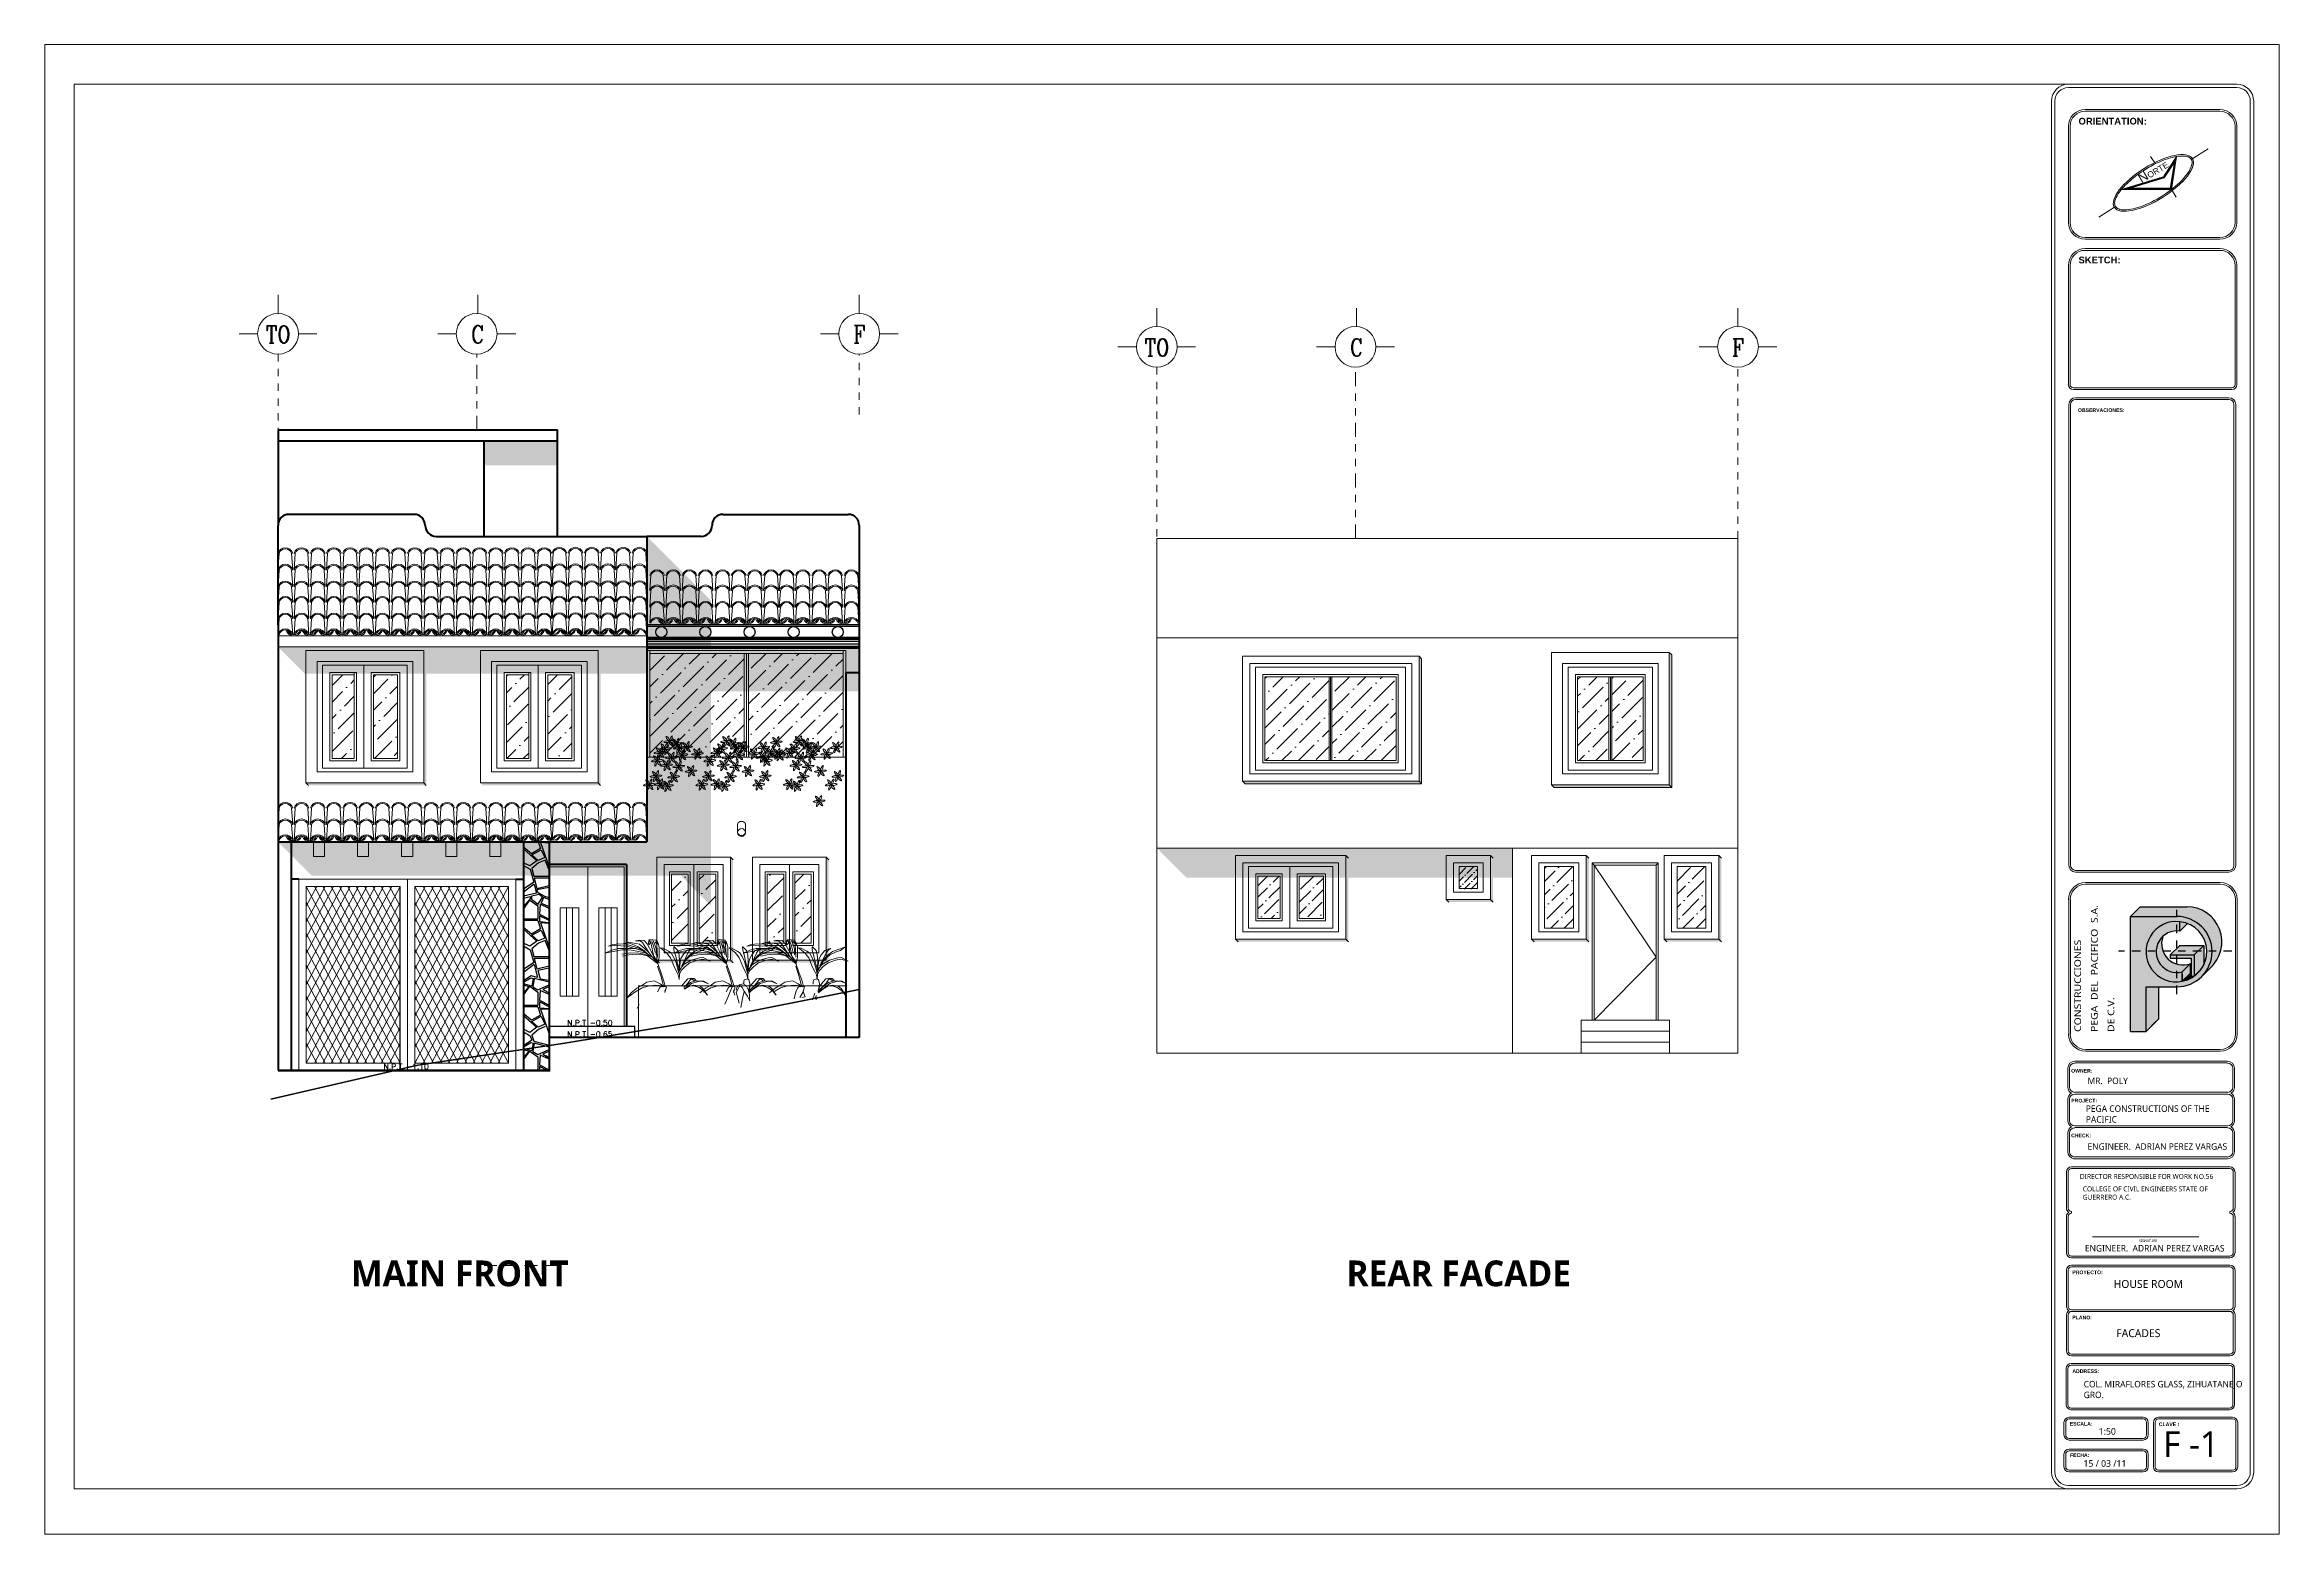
# Model space of a CAD drawing. Extents: x -111 to 1137, y -130 to 54.
# Drawn here: x 478.26 to 508.64, y 20.96 to 41.21 of the extents above; entities that cross this region are included whole.
import ezdxf
from ezdxf.enums import TextEntityAlignment as Align

# ---------------------------------------------------------------- set-up
doc = ezdxf.new("R2010")
doc.units = 0
for name, pattern in [('CENTRO', [50.8, 31.75, -6.35, 6.35, -6.35]), ('DASHED2', [0.375, 0.25, -0.125]), ('DIVIDE2', [15.875, 6.35, -3.175, 0, -3.175, 0, -3.175])]:
    doc.linetypes.add(name, pattern=pattern)
doc.layers.get('0').update_dxf_attribs({"lineweight": 0})
for name, color, linetype, lineweight in [('EJES', 51, 'DIVIDE2', 0), ('ejes 1', 30, 'Continuous', 0), ('FACHADAS', 7, 'Continuous', 0), ('FC1', 84, 'Continuous', 20), ('JARDINES', 3, 'Continuous', 0), ('muro', 7, 'Continuous', 18), ('Muro div', 150, 'Continuous', 18), ('muros', 5, 'Continuous', 60), ('Pluma2', 2, 'Continuous', 20), ('PROYECCION VOLADO', 32, 'Continuous', 13), ('TEXTOS', 5, 'Continuous', 20), ('VENTANAS', 4, 'Continuous', 9)]:
    doc.layers.add(name, color=color, linetype=linetype, lineweight=lineweight)
for name, color, linetype in [('Escaleras', 17, 'Continuous'), ('PERGOLAS', 15, 'Continuous'), ('TEXTO', 164, 'Continuous'), ('VPORTS', 7, 'Continuous')]:
    doc.layers.add(name, color=color, linetype=linetype)
doc.styles.add('COMPLEX', font='complex.shx', dxfattribs={"height": 0.25})
doc.styles.add('SANSSERIFBOLD', font='sasb____.pfb')
pattern_1 = [(45, (577.99714, 70.8373), (0.0841899, 0.3086963), [0.396875, -0.079375, 0, -0.079375])]
pattern_2 = [(45, (566.05219, 98.1937), (0.0841899, 0.3086963), [0.396875, -0.079375, 0, -0.079375])]
pattern_3 = [(45, (618.05378, 128.4005), (0.06735192, 0.24695704), [0.3175, -0.0635, 0, -0.0635])]

msp = doc.modelspace()

# ---------------------------------------------------------------- texts
at = {"layer": 'ejes 1', "color": 6, "linetype": 'Continuous', "lineweight": 20, "style": 'COMPLEX', "width": 0.8}
for s, height, p in [('TO', 0.2377, (481.438, 37.27)), ('C', 0.238, (484.148, 37.27)), ('F', 0.238, (489.338, 37.27)), ('TO', 0.2377, (493.383, 37.093)), ('C', 0.238, (496.093, 37.093)), ('F', 0.238, (501.283, 37.093))]:
    msp.add_text(s, height=height, dxfattribs=at).set_placement(p, align=Align.MIDDLE)
at = {"layer": 'Pluma2', "color": 5, "style": 'SANSSERIFBOLD'}
for s, height, p in [('ORIENTATION:', 0.092, (505.91, 40.123)), ('SKETCH:', 0.092, (505.91, 38.236)), ('OWNER:', 0.0499, (505.81, 27.235)), ('PROJECT:', 0.0499, (505.81, 26.829)), ('CHECK:', 0.0499, (505.81, 26.355)), ('ADDRESS:', 0.0499, (505.826, 23.151))]:
    msp.add_text(s, height=height, dxfattribs=at).set_placement(p)
at = {"layer": 'TEXTO', "color": 6, "linetype": 'Continuous', "lineweight": 20, "ltscale": 0.3, "style": 'COMPLEX'}
for s, p in [('N.P.T -0.50', (485.368, 27.874)), ('N.P.T -0.65', (485.368, 27.719)), ('N.P.T -1.10', (482.871, 27.28, 262.694))]:
    msp.add_text(s, height=0.07498, dxfattribs=at).set_placement(p)
at = {"layer": 'TEXTO', "attachment_point": 1}
for s, insert, char_height, width in [('{\\fLucida Fax|b0|i0|c0|p18;MR.  POLY}', (506.033, 27.167), 0.08775, 1.84796), ('{\\fLucida Fax|b0|i0|c0|p18;PEGA CONSTRUCTIONS OF THE PACIFIC}', (506.009, 26.789), 0.08775, 1.9724), ('{\\fLucida Fax|b0|i0|c0|p18;ENGINEER.  ADRIAN PEREZ VARGAS}', (506.033, 26.274), 0.08775, 2.81976), ('{\\fLucida Fax|b0|i0|c0|p18;DIRECTOR RESPONSIBLE FOR WORK NO.56}', (505.928, 25.857), 0.0675, 1.90699), ('\\pxsm1,ql;{\\fLucida Fax|b0|i0|c0|p18;COLLEGE OF CIVIL ENGINEERS STATE OF GUERRERO A.C.}', (505.968, 25.688), 0.0675, 1.7679), ('{\\fLucida Fax|b0|i0|c0|p18;SIGNATURE}', (506.733, 24.967), 0.03375, 0.29383), ('{\\fSegoe UI Semibold|b0|i0|c0|p34;MAIN FRONT  }', (482.428, 24.681), 0.35, 5.04997), ('{\\fSegoe UI Semibold|b0|i0|c0|p34;REAR FACADE   }', (495.959, 24.681), 0.35, 5.04997), ('{\\fLucida Fax|b0|i0|c0|p18;ENGINEER.  ADRIAN PEREZ VARGAS}', (505.997, 24.891), 0.08775, 2.81976), ('\\pxsm1,qc;{\\fLucida Fax|b0|i0|c0|p18;HOUSE ROOM }', (505.906, 24.416), 0.108, 1.90639), ('\\pxsm1,ql;{\\fLucida Fax|b0|i0|c0|p18;FACADES}', (506.423, 23.747), 0.108, 1.41732), ('\\pxsm1,ql;{\\fLucida Fax|b0|i0|c0|p18;COL. MIRAFLORES GLASS, ZIHUATANEJO GRO.}', (505.98, 23.044), 0.08775, 2.28181), ('\\pxsm1,ql;{\\fLucida Fax|b0|i0|c0|p18;1:50}', (506.184, 22.403), 0.0904, 0.73789), ('\\pxsm1,ql;{\\fLucida Fax|b0|i0|c0|p18;F -1}', (507.059, 22.36), 0.34911, 1.52468), ('\\pxsm1,ql;{\\fLucida Fax|b0|i0|c0|p18;15 / 03 /11}', (505.977, 21.967), 0.0904, 0.73789)]:
    msp.add_mtext(s, dxfattribs=dict(at, insert=insert, char_height=char_height, width=width))
at = {"layer": 'TEXTOS', "insert": (506.701, 39.432), "char_height": 0.12549, "attachment_point": 1, "rotation": 31.0792}
msp.add_mtext('{\\fSwis721 Blk BT|b0|i0|c0|p34;N\\H0.6466x;ORTE}', dxfattribs=at)

# ---------------------------------------------------------------- blocks, each defined once
blk = doc.blocks.new('pro')
at = {"layer": 'Pluma2', "color": 5}
for p, q in [((702.22, -216.316), (702.22, -217.774)), ((702.288, -216.316), (702.288, -217.774)), ((708.812, -216.112), (702.424, -216.112)), ((708.812, -216.18), (702.424, -216.18)), ((708.948, -217.774), (708.948, -216.316)), ((709.016, -217.774), (709.016, -216.316)), ((702.22, -218.113), (702.22, -219.571)), ((702.288, -218.113), (702.288, -219.571)), ((708.812, -217.909), (702.424, -217.909)), ((702.424, -217.909), (708.812, -217.909)), ((708.812, -217.977), (702.424, -217.977)), ((702.424, -217.977), (708.812, -217.977)), ((708.948, -219.571), (708.948, -218.113)), ((709.016, -219.571), (709.016, -218.113)), ((702.424, -219.707), (708.812, -219.707)), ((702.424, -219.775), (708.812, -219.775))]:
    blk.add_line(p, q, dxfattribs=at)
for centre, radius, start, end in [((702.424, -216.316), 0.204, 90, 180), ((702.424, -216.316), 0.136, 90, 180), ((708.812, -216.316), 0.204, 360, 90), ((708.812, -216.316), 0.136, 360, 90), ((702.424, -217.774), 0.204, 180, 236.44269), ((702.424, -218.113), 0.204, 123.55731, 180), ((702.424, -217.774), 0.136, 180, 270), ((702.424, -218.113), 0.136, 90, 180), ((708.812, -217.774), 0.136, 270, 0), ((708.812, -218.113), 0.136, 360, 90), ((708.812, -217.774), 0.204, 303.55731, 0), ((708.812, -218.113), 0.204, 360, 56.44269), ((702.424, -219.571), 0.204, 180, 270), ((702.424, -219.571), 0.136, 180, 270), ((708.812, -219.571), 0.204, 270, 0), ((708.812, -219.571), 0.136, 270, 0)]:
    blk.add_arc(centre, radius, start, end, dxfattribs=at)
at = {"layer": 'Pluma2', "color": 5, "style": 'SANSSERIFBOLD'}
for s, p in [('PROYECTO:', (702.452, -216.476)), ('PLANO:', (702.452, -218.299))]:
    blk.add_text(s, height=0.148, dxfattribs=at).set_placement(p)
blk = doc.blocks.new('obs')
for p, q in [((702.33, -183.024), (702.33, -201.617)), ((708.99, -201.617), (708.99, -183.024))]:
    blk.add_line(p, q)
at = {"layer": 'Pluma2', "color": 5}
for p, q in [((702.601, -182.753), (708.786, -182.753)), ((702.601, -182.821), (708.786, -182.821)), ((702.397, -201.617), (702.397, -183.024)), ((709.058, -201.617), (709.058, -183.024)), ((702.612, -201.819), (708.813, -201.819)), ((702.612, -201.888), (708.786, -201.888))]:
    blk.add_line(p, q, dxfattribs=at)
for centre, radius, start, end in [((702.601, -183.024), 0.272, 90, 180), ((702.601, -183.024), 0.204, 90, 180), ((708.786, -183.024), 0.272, 360, 90), ((708.786, -183.024), 0.204, 0, 90), ((702.601, -201.617), 0.272, 180, 270), ((702.601, -201.617), 0.204, 180, 270), ((708.786, -201.617), 0.272, 270, 0), ((708.786, -201.617), 0.204, 277.59504, 360)]:
    blk.add_arc(centre, radius, start, end, dxfattribs=at)
at = {"layer": 'Pluma2', "color": 5, "style": 'SANSSERIFBOLD'}
blk.add_text('OBSERVACIONES:', height=0.14797, dxfattribs=at).set_placement((702.694, -183.326))
blk = doc.blocks.new('esc')
at = {"layer": 'Pluma2', "color": 5}
for p, q in [((702.132, -224.09), (702.132, -224.6)), ((702.2, -224.09), (702.2, -224.6)), ((705.326, -223.886), (702.336, -223.886)), ((705.326, -223.954), (702.336, -223.954)), ((705.462, -224.6), (705.462, -224.09)), ((705.53, -224.6), (705.53, -224.09)), ((702.336, -224.736), (705.326, -224.736)), ((702.336, -224.804), (705.326, -224.804))]:
    blk.add_line(p, q, dxfattribs=at)
for centre, radius, start, end in [((702.336, -224.09), 0.204, 90, 180), ((702.336, -224.09), 0.136, 90, 180), ((705.326, -224.09), 0.204, 0, 90), ((705.326, -224.09), 0.136, 0, 90), ((702.336, -224.6), 0.204, 180, 270), ((702.336, -224.6), 0.136, 180, 270), ((705.326, -224.6), 0.204, 270, 0), ((705.326, -224.6), 0.136, 270, 360)]:
    blk.add_arc(centre, radius, start, end, dxfattribs=at)
at = {"layer": 'Pluma2', "color": 5, "style": 'SANSSERIFBOLD'}
blk.add_text('ESCALA:', height=0.148, dxfattribs=at).set_placement((702.364, -224.22))
blk = doc.blocks.new('fec')
at = {"layer": 'Pluma2', "color": 5}
for p, q in [((705.326, -225.169), (702.336, -225.169)), ((705.326, -225.237), (702.336, -225.237)), ((702.132, -225.373), (702.132, -225.883)), ((702.2, -225.373), (702.2, -225.883)), ((702.336, -226.019), (705.326, -226.019)), ((702.336, -226.087), (705.326, -226.087)), ((705.462, -225.883), (705.462, -225.373)), ((705.53, -225.883), (705.53, -225.373))]:
    blk.add_line(p, q, dxfattribs=at)
for centre, radius, start, end in [((702.336, -225.373), 0.204, 90, 180), ((702.336, -225.373), 0.136, 90, 180), ((705.326, -225.373), 0.204, 360, 90), ((705.326, -225.373), 0.136, 0, 90), ((702.336, -225.883), 0.204, 180, 270), ((702.336, -225.883), 0.136, 180, 270), ((705.326, -225.883), 0.204, 270, 0), ((705.326, -225.883), 0.136, 270, 0)]:
    blk.add_arc(centre, radius, start, end, dxfattribs=at)
at = {"layer": 'Pluma2', "color": 5, "style": 'SANSSERIFBOLD'}
blk.add_text('FECHA:', height=0.148, dxfattribs=at).set_placement((702.375, -225.485))
blk = doc.blocks.new('cla')
at = {"layer": 'Pluma2', "color": 5}
for p, q in [((705.741, -224.09), (705.741, -225.883)), ((705.809, -224.09), (705.809, -225.883)), ((708.935, -223.886), (705.945, -223.886)), ((708.935, -223.954), (705.945, -223.954)), ((709.071, -225.883), (709.071, -224.09)), ((709.139, -225.883), (709.139, -224.09)), ((705.741, -225.373), (705.741, -225.883)), ((705.809, -225.373), (705.809, -225.883)), ((705.945, -226.019), (708.935, -226.019)), ((705.945, -226.087), (708.935, -226.087)), ((709.071, -225.883), (709.071, -225.373)), ((709.139, -225.883), (709.139, -225.373))]:
    blk.add_line(p, q, dxfattribs=at)
for centre, radius, start, end in [((705.945, -224.09), 0.204, 90, 180), ((705.945, -224.09), 0.136, 90, 180), ((708.935, -224.09), 0.204, 0, 90), ((708.935, -224.09), 0.136, 0, 90), ((705.945, -225.883), 0.204, 180, 270), ((705.945, -225.883), 0.136, 180, 270), ((708.935, -225.883), 0.204, 270, 0), ((708.935, -225.883), 0.136, 270, 360)]:
    blk.add_arc(centre, radius, start, end, dxfattribs=at)
at = {"layer": 'Pluma2', "color": 5, "style": 'SANSSERIFBOLD'}
blk.add_text('CLAVE :', height=0.148, dxfattribs=at).set_placement((705.958, -224.243))
blk = doc.blocks.new('cuuad')
at = {"layer": 'Pluma2', "color": 5}
for p, q in [((709.104, -170.105), (621.853, -170.105)), ((621.853, -226.774), (621.853, -170.105)), ((709.104, -170.105), (702.308, -170.105)), ((709.104, -170.241), (702.308, -170.241)), ((701.629, -170.785), (701.629, -226.094)), ((701.764, -170.785), (701.764, -226.094)), ((709.648, -226.094), (709.648, -170.785)), ((709.784, -226.094), (709.784, -170.785)), ((621.853, -226.774), (709.104, -226.774)), ((702.308, -226.638), (709.104, -226.638)), ((702.308, -226.774), (709.104, -226.774))]:
    blk.add_line(p, q, dxfattribs=at)
for centre, radius, start, end in [((702.308, -170.785), 0.68, 90, 180), ((702.308, -170.785), 0.544, 90, 180), ((709.104, -170.785), 0.68, 360, 90), ((709.104, -170.785), 0.544, 360, 90), ((702.308, -226.094), 0.68, 180, 270), ((702.308, -226.094), 0.544, 180, 270), ((709.104, -226.094), 0.68, 270, 0), ((709.104, -226.094), 0.544, 270, 0)]:
    blk.add_arc(centre, radius, start, end, dxfattribs=at)
blk = doc.blocks.new('FG')
at = {"layer": 'Pluma2', "color": 5}
for p, q in [((525.16, 453.5), (550.11, 453.5)), ((525.16, 453.19), (550.11, 453.19)), ((522.05, 425.44), (522.05, 450.38)), ((522.36, 425.44), (522.36, 450.38)), ((552.92, 450.38), (552.92, 425.44)), ((553.23, 450.38), (553.23, 425.44)), ((550.11, 422.63), (525.16, 422.63)), ((550.11, 422.32), (525.16, 422.32))]:
    blk.add_line(p, q, dxfattribs=at)
for centre, radius, start, end in [((525.16, 450.38), 3.12, 90, 180), ((525.16, 450.38), 2.81, 90, 180), ((550.11, 450.38), 3.12, 0, 90), ((550.11, 450.38), 2.81, 360, 90), ((525.16, 425.44), 3.12, 180, 270), ((525.16, 425.44), 2.81, 180, 270), ((550.11, 425.44), 3.12, 270, 360), ((550.11, 425.44), 2.81, 270, 0)]:
    blk.add_arc(centre, radius, start, end, dxfattribs=at)
blk = doc.blocks.new('LOGGOO')
h = blk.add_hatch(color=256)
h.set_gradient(color1=(0, 154, 219), color2=(0, 154, 219), one_color=1, tint=0.43)
h.paths.add_polyline_path([(-121.98, 498.28), (-121.98, 500.49), (-130.22, 500.49), (-132.43, 498.28)])
h.paths.add_polyline_path([(-114, 490.45), (-112.07, 490.45, 0.494685), (-119.73, 500.49), (-121.98, 500.49), (-121.98, 498.28), (-121.94, 498.28, -0.409946)])
h.paths.add_polyline_path([(-116.03, 485.03), (-113.82, 487.24, 0.116642), (-112.07, 490.45), (-114, 490.45, -0.188643)])
h = blk.add_hatch(color=256)
h.set_gradient(color1=(0, 154, 219), color2=(0, 154, 219), one_color=1, tint=0.43)
h.paths.add_polyline_path([(-121.98, 497.15), (-121.98, 498.28), (-132.43, 498.28), (-132.43, 490.45), (-128.9, 490.45, -0.413115)])
h.paths.add_polyline_path([(-115.18, 490.45), (-114, 490.45, 0.409946), (-121.94, 498.28), (-121.98, 498.28), (-121.98, 497.15, -0.026903), (-121.25, 497.1), (-121.25, 497.09, -0.377656)])
h.paths.add_polyline_path([(-120.75, 483.63, -0.045231), (-121.98, 483.51), (-121.98, 482.4), (-121.94, 482.4, 0.184868), (-116.64, 484.43), (-116.03, 485.03, 0.188643), (-114, 490.45), (-115.18, 490.45, -0.367376)])
h = blk.add_hatch(color=256)
h.set_gradient(color1=(92, 206, 255), color2=(107, 211, 255), one_color=1, tint=0.71)
h.paths.add_polyline_path([(-121.98, 495.01), (-121.98, 497.15, 0.413115), (-128.9, 490.45), (-126.63, 490.45, -0.402465)])
h.paths.add_polyline_path([(-121.25, 494.96), (-119.53, 496.68, 0.064985), (-121.25, 497.09)])
h.paths.add_polyline_path([(-121.25, 497.1, 0.026903), (-121.98, 497.15), (-121.98, 495.01, -0.039078), (-121.25, 494.96)])
h.paths.add_polyline_path([(-125.11, 493.77, 0.202007), (-126.63, 490.45), (-125.07, 490.45, -0.176667)], flags=17)
h.paths.add_polyline_path([(-121.98, 485.61), (-121.98, 487.55, -0.230259), (-125.07, 490.45), (-126.63, 490.45, 0.419922)], flags=17)
h.paths.add_polyline_path([(-121.98, 483.51), (-121.98, 485.61, -0.419922), (-126.63, 490.45), (-128.9, 490.45, 0.423781)])
h.paths.add_polyline_path([(-118.9, 485.49), (-118.9, 487.62), (-120.75, 485.76), (-120.75, 483.63)])
h.paths.add_polyline_path([(-120.75, 485.76, -0.065925), (-121.98, 485.61), (-121.98, 483.51, 0.045231), (-120.75, 483.63)])
h.paths.add_polyline_path([(-120.75, 485.76), (-118.9, 487.62, -0.163323), (-121.98, 487.55), (-121.98, 485.61, 0.065925)])
h = blk.add_hatch(color=256)
h.set_gradient(color1=(0, 154, 219), color2=(0, 154, 219), one_color=1, tint=0.43)
h.paths.add_polyline_path([(-128.9, 482.4), (-121.98, 482.4), (-121.98, 483.51, -0.423781), (-128.9, 490.45), (-132.43, 490.45), (-132.41, 472.33), (-128.9, 472.33)])
h = blk.add_hatch(color=256)
h.set_gradient(color1=(92, 206, 255), color2=(107, 211, 255), one_color=1, tint=0.71)
h.paths.add_polyline_path([(-117.15, 490.45), (-115.88, 491.72), (-121.31, 491.72), (-121.98, 491.05), (-121.98, 490.45)])
h.paths.add_polyline_path([(-118.01, 489.59), (-117.15, 490.45), (-121.98, 490.45), (-121.98, 489.59)])
h.paths.add_polyline_path([(-122.58, 490.45), (-123.44, 489.59), (-121.98, 489.59), (-121.98, 490.45)])
h.paths.add_polyline_path([(-122.58, 490.45), (-121.98, 490.45), (-121.98, 491.05)])
h.paths.add_polyline_path([(-115.88, 490.45), (-117.15, 490.45), (-118.01, 489.59), (-118.01, 484.83), (-116.38, 486.46, 0.036632), (-115.88, 487.32)])
h.paths.add_polyline_path([(-115.88, 491.72), (-117.15, 490.45), (-115.88, 490.45)])
h.paths.add_polyline_path([(-118.74, 488.86), (-118.74, 484.83), (-118.01, 484.83), (-118.01, 489.59), (-121.98, 489.59), (-121.98, 488.86)])
h.paths.add_polyline_path([(-123.44, 489.59), (-123.44, 488.86), (-121.98, 488.86), (-121.98, 489.59)])
h = blk.add_hatch(color=256)
h.set_gradient(color1=(92, 206, 255), color2=(107, 211, 255), one_color=1, tint=0.71)
h.paths.add_polyline_path([(-116.38, 486.46), (-118.01, 484.83), (-118.74, 484.83), (-118.74, 485.49, -0.009837), (-118.9, 485.49), (-120.75, 483.63, 0.198769)])
h = blk.add_hatch(color=256)
h.set_gradient(color1=(0, 154, 219), color2=(0, 154, 219), one_color=1, tint=0.43)
h.paths.add_polyline_path([(-126.05, 482.4), (-128.9, 482.4), (-128.9, 472.33), (-128.88, 472.33), (-126.68, 474.54), (-126.05, 475.17)])
for p, q in [((-132.43, 498.28), (-130.22, 500.49)), ((-130.22, 500.49), (-119.73, 500.49)), ((-132.43, 498.28), (-121.94, 498.28)), ((-132.41, 472.33), (-132.43, 498.28)), ((-132.43, 497.13), (-132.43, 497.13)), ((-121.25, 495.53), (-121.25, 497.1)), ((-121.25, 494.96), (-121.25, 497.09)), ((-121.25, 494.96), (-119.53, 496.68)), ((-123.44, 489.59), (-121.31, 491.72)), ((-123.44, 489.59), (-118.01, 489.59)), ((-123.44, 489.59), (-123.44, 488.86)), ((-121.31, 491.72), (-115.88, 491.72)), ((-118.01, 489.59), (-115.88, 491.72)), ((-118.01, 489.59), (-118.01, 484.83)), ((-115.88, 491.72), (-115.88, 487.32)), ((-123.44, 488.86), (-118.74, 488.86)), ((-118.9, 487.62), (-120.75, 485.76)), ((-120.75, 483.63), (-120.75, 485.76)), ((-120.75, 483.63), (-118.9, 485.49)), ((-120.75, 485.24), (-120.75, 483.63)), ((-118.9, 485.49), (-118.9, 487.62)), ((-118.9, 487.1), (-118.9, 485.49)), ((-118.74, 488.86), (-118.74, 484.83)), ((-118.74, 484.83), (-118.01, 484.83)), ((-118.01, 484.83), (-116.38, 486.46)), ((-116.64, 484.43), (-113.82, 487.24)), ((-115.25, 486.42), (-115.25, 486.42)), ((-132.43, 483.54), (-132.42, 483.54)), ((-128.9, 472.33), (-128.9, 482.4)), ((-128.9, 482.4), (-121.94, 482.4)), ((-126.05, 475.17), (-126.05, 482.4)), ((-128.88, 472.33), (-126.03, 475.19)), ((-128.88, 472.33), (-126.68, 474.54)), ((-132.41, 472.33), (-128.88, 472.33))]:
    blk.add_line(p, q)
at = {"linetype": 'CENTRO', "ltscale": 0.06}
for p, q in [((-121.98, 480.75), (-121.98, 501.41)), ((-109.51, 490.45), (-135.13, 490.45))]:
    blk.add_line(p, q, dxfattribs=at)
for centre, radius, start, end in [((-119.73, 492.55), 7.94, 311.8956, 90), ((-122.08, 490.33), 6.82, 83.0108, 281.1841), ((-121.93, 490.31), 4.7, 81.6451, 284.4903), ((-121.94, 490.34), 7.94, 270, 90), ((-121.98, 490.33), 6.8, 280.3764, 83.8223), ((-120.54, 492.18), 4.85, 160.7583, 289.8047), ((-118.84, 489.52), 4.03, 269.268, 271.5225)]:
    blk.add_arc(centre, radius, start, end)
at = {"color": 5, "insert": (-145.08, 486.48), "char_height": 1.5, "width": 28.5589, "attachment_point": 2, "rotation": 90}
blk.add_mtext('\\pxb0.25,sm1.5,qd;{\\fLucida Fax|b0|i0|c0|p18;\\W1.2;CONSTRUCCIONES\\PPEGA DEL PACIFICO S.A. DE C.V\\W1.3;\\T1.2;.}', dxfattribs=at)
blk = doc.blocks.new('LOOO')
at = {"lineweight": 40, "xscale": 0.1707383518797769, "yscale": 0.1707383518797769, "zscale": 0.1707383518797769}
blk.add_blockref('FG', (-220.156, 381.468), dxfattribs=at)
at = {"layer": 'VPORTS', "xscale": 0.1399528548084841, "yscale": 0.1399528548084841, "zscale": 0.1399528548084841}
blk.add_blockref('LOGGOO', (-110.537, 388.093), dxfattribs=at)
blk = doc.blocks.new('ARB02')
at = {"layer": 'JARDINES', "color": 132, "linetype": 'Continuous'}
for points, start_tangent in [([(-0.003, -0.003), (-0.103, -0.009), (-0.183, 0.053), (-0.129, 0.053), (-0.072, 0.037), (-0.004, 0.001)], (-0.810351, -0.585945)), ([(-0.003, -0.003), (-0.058, 0.08), (-0.044, 0.181), (-0.017, 0.134), (-0.002, 0.077), (0, 0)], (-0.912619, 0.408812)), ([(-0.003, -0.003), (0.042, 0.086), (0.136, 0.124), (0.109, 0.078), (0.067, 0.036), (0.002, -0.004)], (-0.102268, 0.994757)), ([(-0.003, -0.003), (0.097, 0.003), (0.177, -0.06), (0.124, -0.059), (0.067, -0.044), (-0.001, -0.007)], (0.810351, 0.585945)), ([(-0.003, -0.003), (-0.048, -0.093), (-0.141, -0.131), (-0.114, -0.085), (-0.073, -0.043), (-0.007, -0.003)], (0.102268, -0.994757)), ([(-0.003, -0.003), (0.053, -0.087), (0.039, -0.187), (0.012, -0.141), (-0.003, -0.084), (-0.005, -0.007)], (0.912619, -0.408812))]:
    blk.add_spline(points, degree=3, dxfattribs=dict(at, start_tangent=start_tangent))

# ---------------------------------------------------------------- hatches: boundary and pattern name
h = msp.add_hatch(color=256)
h.set_gradient(color1=(138, 138, 138), color2=(138, 138, 138), one_color=1, tint=0.54)
h.paths.add_polyline_path([(485.236, 35.489), (485.236, 35.824), (484.236, 35.824), (484.236, 35.489)])
at = {"lineweight": 9}
h = msp.add_hatch(color=32, dxfattribs=at)
h.set_gradient(color1=(138, 138, 138), color2=(138, 138, 138), one_color=1, tint=0.54)
h.paths.add_polyline_path([(487.319, 29.505), (486.451, 30.373), (486.451, 34.524), (487.319, 33.657)])
h = msp.add_hatch(color=256)
h.set_gradient(color1=(138, 138, 138), color2=(138, 138, 138), one_color=1, tint=0.54)
h.paths.add_polyline_path([(481.436, 33.024), (486.451, 33.024), (486.451, 32.656), (481.804, 32.656)])
h = msp.add_hatch(color=256)
h.set_gradient(color1=(138, 138, 138), color2=(138, 138, 138), one_color=1, tint=0.54)
h.paths.add_polyline_path([(483.416, 31.174), (481.816, 31.174), (481.851, 31.139), (483.451, 31.139)])
h.paths.add_polyline_path([(483.451, 32.939), (483.416, 32.974), (483.416, 31.174), (483.451, 31.139)])
h = msp.add_hatch(color=256)
h.set_gradient(color1=(138, 138, 138), color2=(138, 138, 138), one_color=1, tint=0.54)
h.paths.add_polyline_path([(485.786, 31.174), (484.186, 31.174), (484.221, 31.139), (485.821, 31.139)])
h.paths.add_polyline_path([(485.821, 32.939), (485.786, 32.974), (485.786, 31.174), (485.821, 31.139)])
h = msp.add_hatch(color=256)
h.set_gradient(color1=(138, 138, 138), color2=(138, 138, 138), one_color=1, tint=0.54)
h.paths.add_polyline_path([(489.336, 32.999), (487.319, 32.999), (487.319, 32.417), (489.336, 32.417)])
h = msp.add_hatch(color=256)
h.set_gradient(color1=(138, 138, 138), color2=(138, 138, 138), one_color=1, tint=0.54)
h.paths.add_polyline_path([(496.981, 32.862), (496.946, 32.897), (496.946, 31.197), (496.981, 31.162)])
h.paths.add_polyline_path([(496.946, 31.197), (494.546, 31.197), (494.581, 31.162), (496.981, 31.162)])
h = msp.add_hatch(color=256)
h.set_gradient(color1=(138, 138, 138), color2=(138, 138, 138), one_color=1, tint=0.54)
h.paths.add_polyline_path([(500.346, 31.147), (498.746, 31.147), (498.781, 31.112), (500.381, 31.112)])
h.paths.add_polyline_path([(500.381, 32.912), (500.346, 32.947), (500.346, 31.147), (500.381, 31.112)])
h = msp.add_hatch(color=256)
h.set_gradient(color1=(138, 138, 138), color2=(138, 138, 138), one_color=1, tint=0.54)
h.paths.add_polyline_path([(481.436, 30.373), (486.451, 30.373), (486.911, 29.913), (481.896, 29.913)])
h = msp.add_hatch(color=256)
h.set_gradient(color1=(138, 138, 138), color2=(138, 138, 138), one_color=1, tint=0.54)
h.paths.add_polyline_path([(487.586, 30.164), (487.621, 30.129), (487.621, 28.729), (487.586, 28.764)])
h.paths.add_polyline_path([(486.586, 28.764), (487.586, 28.764), (487.621, 28.729), (486.621, 28.729)])
h = msp.add_hatch(color=256)
h.set_gradient(color1=(138, 138, 138), color2=(138, 138, 138), one_color=1, tint=0.54)
h.paths.add_polyline_path([(488.886, 30.164), (488.921, 30.129), (488.921, 28.729), (488.886, 28.764)])
h.paths.add_polyline_path([(487.886, 28.764), (488.886, 28.764), (488.921, 28.729), (487.921, 28.729)])
h = msp.add_hatch(color=256)
h.set_gradient(color1=(138, 138, 138), color2=(138, 138, 138), one_color=1, tint=0.54)
h.paths.add_polyline_path([(493.381, 30.287), (498.216, 30.287), (498.216, 29.887), (493.781, 29.887)])
edge = h.paths.add_edge_path(flags=17)
edge.add_line((493.781, 29.887), (498.216, 29.887))
h = msp.add_hatch(color=256)
h.set_gradient(color1=(138, 138, 138), color2=(138, 138, 138), one_color=1, tint=0.54)
h.paths.add_polyline_path([(495.951, 29.049), (494.451, 29.049), (494.486, 29.014), (495.986, 29.014)])
h.paths.add_polyline_path([(495.986, 30.152), (495.951, 30.187), (495.951, 29.049), (495.986, 29.014)])
h = msp.add_hatch(color=256)
h.set_gradient(color1=(138, 138, 138), color2=(138, 138, 138), one_color=1, tint=0.54)
h.paths.add_polyline_path([(497.916, 29.587), (497.316, 29.587), (497.351, 29.552), (497.951, 29.552)])
h.paths.add_polyline_path([(497.951, 30.152), (497.916, 30.187), (497.916, 29.587), (497.951, 29.552)])
h = msp.add_hatch(color=256)
h.set_gradient(color1=(138, 138, 138), color2=(138, 138, 138), one_color=1, tint=0.54)
h.paths.add_polyline_path([(499.254, 29.014), (499.218, 29.049), (498.476, 29.049), (498.511, 29.014)])
h.paths.add_polyline_path([(499.218, 29.049), (499.254, 29.014), (499.254, 30.152), (499.218, 30.187)])
h = msp.add_hatch(color=256)
h.set_gradient(color1=(138, 138, 138), color2=(138, 138, 138), one_color=1, tint=0.54)
h.paths.add_polyline_path([(501.056, 30.152), (501.021, 30.187), (501.021, 29.049), (501.056, 29.014)])
h = msp.add_hatch(color=256)
h.set_gradient(color1=(138, 138, 138), color2=(138, 138, 138), one_color=1, tint=0.54)
h.paths.add_polyline_path([(500.278, 29.049), (500.314, 29.014), (501.056, 29.014), (501.021, 29.049)])
at = {"layer": 'TEXTOS'}
h = msp.add_hatch(color=256, dxfattribs=at)
edge = h.paths.add_edge_path()
edge.add_spline(control_points=[(506.412, 39.008), (506.408, 39.014), (506.405, 39.021), (506.4, 39.045), (506.4, 39.064), (506.412, 39.114), (506.427, 39.145), (506.481, 39.23), (506.529, 39.285), (506.646, 39.394), (506.716, 39.447), (506.844, 39.53), (506.899, 39.561), (506.954, 39.588)], knot_values=[4.450278, 4.450278, 4.450278, 4.450278, 4.573839, 4.573839, 4.817718, 4.817718, 5.114756, 5.114756, 5.546055, 5.546055, 5.977353, 5.977353, 6.283185, 6.283185, 6.283185, 6.283185], degree=3, periodic=0)
edge.add_line((506.954, 39.588), (506.944, 39.605))
edge.add_ellipse((506.927, 39.329), major_axis=(-0.531, -0.331), ratio=0.372425, start_angle=255.1686, end_angle=360)
edge.add_line((506.396, 38.998), (506.412, 39.008))
h = msp.add_hatch(dxfattribs=at)
h.set_pattern_fill('ANSI31', color=256, scale=0.000970388, angle=-103.0631, style=0)
h.set_pattern_definition([(301.936914, (506.5616795, 60.2890368), (0.00261461686, 0.0016297938), [])])
h.paths.add_polyline_path([(507.172, 39.239), (507.243, 39.688), (507.063, 39.414), (506.494, 39.241)])
h.paths.add_polyline_path([(506.61, 39.258), (507.074, 39.399), (507.213, 39.611), (507.157, 39.257)], flags=16)
h = msp.add_hatch(color=256, dxfattribs=at)
edge = h.paths.add_edge_path()
edge.add_spline(control_points=[(507.442, 39.65), (507.45, 39.637), (507.454, 39.622), (507.452, 39.579), (507.444, 39.551), (507.409, 39.48), (507.378, 39.436), (507.293, 39.341), (507.236, 39.289), (507.172, 39.239)], knot_values=[1.832966, 1.832966, 1.832966, 1.832966, 2.080226, 2.080226, 2.375258, 2.375258, 2.736699, 2.736699, 3.141752, 3.141752, 3.141752, 3.141752], degree=3, periodic=0)
edge.add_line((507.172, 39.239), (507.182, 39.222))
edge.add_ellipse((506.927, 39.329), major_axis=(-0.531, -0.331), ratio=0.372425, start_angle=104.8314, end_angle=180)
edge.add_line((507.458, 39.66), (507.442, 39.65))
at = {"layer": 'VENTANAS'}
h = msp.add_hatch(dxfattribs=at)
h.set_pattern_fill('ANSI36', color=256, scale=0.05, style=0)
h.set_pattern_definition([(45, (566.05219, 98.3437), (0.0841899, 0.3086963), [0.396875, -0.079375, 0, -0.079375])])
h.paths.add_polyline_path([(486.491, 32.934), (487.773, 32.934), (487.773, 31.524), (486.491, 31.524)])
h.paths.add_polyline_path([(487.833, 31.524), (489.116, 31.524), (489.116, 32.934), (487.833, 32.934)])
h = msp.add_hatch(dxfattribs=at)
h.set_pattern_fill('ANSI36', color=256, scale=0.05, style=0)
h.set_pattern_definition(pattern_2)
h.paths.add_polyline_path([(482.473, 32.644), (482.171, 32.644), (482.171, 31.504), (482.473, 31.504)])
h = msp.add_hatch(dxfattribs=at)
h.set_pattern_fill('ANSI36', color=256, scale=0.05, style=0)
h.set_pattern_definition(pattern_2)
h.paths.add_polyline_path([(482.733, 31.504), (483.06, 31.504), (483.06, 32.644), (482.733, 32.644)])
h = msp.add_hatch(dxfattribs=at)
h.set_pattern_fill('ANSI36', color=256, scale=0.05, style=0)
h.set_pattern_definition(pattern_2)
h.paths.add_polyline_path([(484.843, 32.644), (484.541, 32.644), (484.541, 31.504), (484.843, 31.504)])
h = msp.add_hatch(dxfattribs=at)
h.set_pattern_fill('ANSI36', color=256, scale=0.05, style=0)
h.set_pattern_definition(pattern_2)
h.paths.add_polyline_path([(485.103, 31.504), (485.43, 31.504), (485.43, 32.644), (485.103, 32.644)])
h = msp.add_hatch(dxfattribs=at)
h.set_pattern_fill('ANSI36', color=256, scale=0.05, style=0)
h.set_pattern_definition(pattern_1)
h.paths.add_polyline_path([(495.722, 32.617), (494.851, 32.617), (494.851, 31.477), (495.722, 31.477)])
h.paths.add_polyline_path([(495.762, 31.477), (496.633, 31.477), (496.633, 32.617), (495.762, 32.617)])
h = msp.add_hatch(dxfattribs=at)
h.set_pattern_fill('ANSI36', color=256, scale=0.05, style=0)
h.set_pattern_definition(pattern_1)
h.paths.add_polyline_path([(499.526, 32.617), (499.101, 32.617), (499.101, 31.477), (499.526, 31.477)])
h.paths.add_polyline_path([(499.99, 32.617), (499.566, 32.617), (499.566, 31.477), (499.99, 31.477)])
h = msp.add_hatch(dxfattribs=at)
h.set_pattern_fill('ANSI36', color=256, scale=0.05, style=0)
h.set_pattern_definition([(45, (580.31061, 95.3922), (0.0841899, 0.3086963), [0.396875, -0.079375, 0, -0.079375])])
h.paths.add_polyline_path([(488.685, 29.934), (488.462, 29.934), (488.462, 29.021), (488.475, 29.002), (488.478, 28.994), (488.685, 28.994)])
h.paths.add_polyline_path([(488.309, 29.934), (488.086, 29.934), (488.086, 29.006), (488.129, 28.998), (488.15, 28.994), (488.273, 28.994), (488.267, 29.005), (488.237, 29.026), (488.175, 29.026), (488.231, 29.036), (488.29, 29.032), (488.309, 29.011)])
h.paths.add_polyline_path([(487.385, 29.934), (487.162, 29.934), (487.162, 29.002), (487.184, 28.998), (487.205, 28.994), (487.328, 28.994), (487.322, 29.005), (487.292, 29.026), (487.231, 29.026), (487.286, 29.036), (487.345, 29.032), (487.38, 28.994), (487.385, 28.994)])
h.paths.add_polyline_path([(487.009, 29.934), (486.786, 29.934), (486.786, 28.994), (487.009, 28.994)])
h = msp.add_hatch(dxfattribs=at)
h.set_pattern_fill('ANSI36', color=256, scale=0.035, style=0)
h.set_pattern_definition([(45, (618.05378, 128.4005), (0.05893293, 0.21608741), [0.2778125, -0.0555625, 0, -0.0555625])])
h.paths.add_polyline_path([(495.057, 29.907), (494.756, 29.907), (494.756, 29.329), (495.057, 29.329)])
h.paths.add_polyline_path([(495.645, 29.907), (495.317, 29.907), (495.317, 29.329), (495.645, 29.329)])
h = msp.add_hatch(dxfattribs=at)
h.set_pattern_fill('ANSI36', color=256, scale=0.02, style=0)
h.set_pattern_definition([(45, (618.05378, 128.4005), (0.03367596, 0.123478522), [0.15875, -0.03175, 0, -0.03175])])
h.paths.add_polyline_path([(497.74, 30.037), (497.491, 30.037), (497.491, 29.727), (497.74, 29.727)])
h = msp.add_hatch(dxfattribs=at)
h.set_pattern_fill('ANSI36', color=256, scale=0.04, style=0)
h.set_pattern_definition(pattern_3)
h.paths.add_polyline_path([(499.043, 29.919), (499.043, 30.037), (498.651, 30.037), (498.651, 29.727), (498.651, 29.199), (499.043, 29.199)])
h = msp.add_hatch(dxfattribs=at)
h.set_pattern_fill('ANSI36', color=256, scale=0.04, style=0)
h.set_pattern_definition(pattern_3)
h.paths.add_polyline_path([(500.845, 29.919), (500.845, 30.037), (500.454, 30.037), (500.454, 29.199), (500.845, 29.199)])

# ---------------------------------------------------------------- linework, layer by layer
for p, q in [((478.264, 41.209), (508.639, 41.209)), ((508.639, 41.209), (508.639, 20.959)), ((481.436, 34.524), (481.436, 33.324)), ((493.381, 33.147), (493.381, 34.497)), ((493.381, 34.497), (501.281, 34.497)), ((501.281, 34.497), (501.281, 33.147)), ((481.436, 33.174), (481.436, 33.024)), ((493.381, 30.287), (493.381, 33.147)), ((493.381, 33.147), (501.281, 33.147)), ((501.281, 30.287), (501.281, 33.147)), ((481.436, 33.024), (481.436, 32.824)), ((484.336, 32.824), (485.636, 32.824)), ((484.336, 32.824), (484.336, 31.324)), ((485.636, 32.824), (485.636, 31.324)), ((496.946, 32.897), (496.981, 32.862)), ((496.981, 31.162), (496.981, 32.862)), ((500.346, 32.947), (500.381, 32.912)), ((500.381, 31.112), (500.381, 32.912)), ((494.646, 31.297), (494.646, 32.797)), ((494.646, 32.797), (494.646, 31.297)), ((494.646, 32.797), (495.946, 32.797)), ((494.646, 32.797), (494.646, 31.297)), ((496.846, 31.297), (496.846, 32.797)), ((496.846, 32.797), (496.846, 31.297)), ((498.896, 31.297), (498.896, 32.797)), ((498.896, 32.797), (499.951, 32.797)), ((498.896, 32.797), (500.196, 32.797)), ((498.896, 32.797), (498.896, 31.297)), ((484.336, 31.324), (485.636, 31.324)), ((486.451, 31.524), (489.156, 31.524)), ((494.646, 31.297), (495.946, 31.297)), ((498.896, 31.297), (499.951, 31.297)), ((498.896, 31.297), (500.196, 31.297)), ((481.816, 31.174), (481.851, 31.139)), ((483.416, 31.174), (483.451, 31.139)), ((485.786, 31.174), (485.821, 31.139)), ((494.546, 31.197), (494.581, 31.162)), ((494.581, 31.162), (496.981, 31.162)), ((496.946, 31.197), (496.981, 31.162)), ((498.746, 31.147), (498.781, 31.112)), ((498.781, 31.112), (500.381, 31.112)), ((500.346, 31.147), (500.381, 31.112)), ((487.683, 30.493), (487.683, 30.615)), ((487.789, 30.499), (487.789, 30.621)), ((487.586, 30.164), (487.621, 30.129)), ((488.886, 30.164), (488.921, 30.129)), ((488.886, 30.164), (488.921, 30.129)), ((493.381, 30.287), (501.281, 30.287)), ((493.381, 30.287), (493.381, 27.499)), ((494.551, 29.727), (494.551, 30.087)), ((495.951, 30.187), (495.986, 30.152)), ((497.916, 30.187), (497.951, 30.152)), ((498.216, 27.499), (498.216, 30.287)), ((499.218, 30.187), (499.254, 30.152)), ((499.298, 27.949), (499.298, 30.087)), ((499.298, 30.087), (500.198, 30.087)), ((499.328, 30.057), (499.298, 30.087)), ((500.168, 30.057), (500.198, 30.087)), ((500.198, 27.949), (500.198, 30.087)), ((501.021, 30.187), (501.056, 30.152)), ((501.281, 30.287), (501.281, 27.499)), ((486.686, 30.064), (486.686, 28.864)), ((486.686, 30.064), (487.486, 30.064)), ((487.486, 30.064), (487.486, 28.864)), ((487.986, 30.064), (487.986, 28.864)), ((487.986, 30.064), (488.786, 30.064)), ((488.786, 30.064), (488.786, 28.864)), ((499.328, 27.949), (499.328, 30.057)), ((499.328, 30.057), (500.168, 30.057)), ((499.328, 30.057), (500.168, 28.803)), ((500.168, 27.949), (500.168, 30.057)), ((483.091, 29.764, -262.694), (483.091, 27.264, -262.694)), ((497.316, 29.587), (497.351, 29.552)), ((497.916, 29.587), (497.951, 29.552)), ((486.686, 28.864), (487.486, 28.864)), ((494.451, 29.049), (494.486, 29.014)), ((495.951, 29.049), (495.986, 29.014)), ((498.476, 29.049), (498.511, 29.014)), ((499.218, 29.049), (499.254, 29.014)), ((500.278, 29.049), (500.314, 29.014)), ((501.021, 29.049), (501.056, 29.014)), ((486.586, 28.764), (486.621, 28.729)), ((487.586, 28.764), (487.621, 28.729)), ((499.328, 27.949), (500.168, 28.803)), ((486.336, 28.414), (489.156, 28.414)), ((499.148, 27.949), (500.348, 27.949)), ((499.148, 27.949), (499.148, 27.499)), ((500.348, 27.949), (500.348, 27.499)), ((486.286, 27.864), (486.286, 27.714)), ((499.148, 27.799), (500.348, 27.799)), ((499.148, 27.649), (500.348, 27.649)), ((493.381, 27.499), (501.281, 27.499)), ((505.858, 26.967), (507.936, 26.967)), ((505.858, 26.943), (507.936, 26.943)), ((505.843, 26.064), (507.936, 26.064)), ((505.858, 26.088), (507.936, 26.088)), ((505.815, 25.347), (505.815, 25.324)), ((507.968, 25.347), (507.968, 25.324)), ((506.099, 25.003), (507.543, 25.003))]:
    msp.add_line(p, q)
at = {"color": 2, "lineweight": 35}
for p, q in [((487.336, 27.964), (489.336, 28.364)), ((485.336, 27.634), (487.336, 27.964)), ((483.336, 27.334), (485.336, 27.634)), ((481.336, 26.874), (483.336, 27.334))]:
    msp.add_line(p, q, dxfattribs=at)
msp.add_lwpolyline([(478.264, 41.209), (508.639, 41.209), (508.639, 20.959), (478.264, 20.959)], close=True)
at = {"lineweight": 80, "const_width": 0.03}
msp.add_lwpolyline([(481.436, 27.264), (485.123, 27.264), (485.123, 27.714), (486.336, 27.714), (489.336, 27.714)], dxfattribs=at)
msp.add_circle((487.736, 30.499), 0.0528)
for centre, start, end in [((487.736, 30.594), 21.3079, 158.6921), ((487.736, 30.514), 201.3079, 338.6921)]:
    msp.add_arc(centre, 0.0564, start, end)
at = {"layer": 'EJES', "ltscale": 0.01}
for p, q in [((481.436, 37.001), (481.436, 35.974)), ((489.336, 36.182), (489.336, 37.001)), ((493.381, 36.824), (493.381, 34.497)), ((501.281, 34.497), (501.281, 36.824))]:
    msp.add_line(p, q, dxfattribs=at)
at = {"layer": 'EJES', "ltscale": 0.03}
for p, q in [((484.136, 35.974), (484.136, 37.001)), ((496.081, 34.497), (496.081, 36.824))]:
    msp.add_line(p, q, dxfattribs=at)
at = {"layer": 'ejes 1', "color": 0}
for p, q in [((481.436, 37.555), (481.436, 37.806)), ((484.151, 37.555), (484.151, 37.806)), ((489.336, 37.555), (489.336, 37.806)), ((493.381, 37.377), (493.381, 37.629)), ((496.096, 37.377), (496.096, 37.629)), ((501.281, 37.377), (501.281, 37.629)), ((480.908, 37.278), (481.159, 37.278)), ((481.713, 37.278), (481.964, 37.278)), ((483.859, 37.278), (483.608, 37.278)), ((484.416, 37.278), (484.667, 37.278)), ((489.059, 37.278), (488.808, 37.278)), ((489.613, 37.278), (489.864, 37.278)), ((492.853, 37.101), (493.104, 37.101)), ((493.657, 37.101), (493.909, 37.101)), ((495.804, 37.101), (495.553, 37.101)), ((496.361, 37.101), (496.612, 37.101)), ((501.004, 37.101), (500.753, 37.101)), ((501.557, 37.101), (501.809, 37.101))]:
    msp.add_line(p, q, dxfattribs=at)
at = {"layer": 'ejes 1', "color": 33}
for centre in [(481.436, 37.278), (484.136, 37.278), (489.336, 37.278), (493.381, 37.101), (496.081, 37.101), (501.281, 37.101)]:
    msp.add_circle(centre, 0.277, dxfattribs=at)
at = {"layer": 'Escaleras'}
for p, q in [((484.88, 30.21), (484.773, 30.299)), ((484.773, 30.276), (484.952, 30.116)), ((484.858, 30.044), (484.773, 30.088)), ((484.952, 30.116), (484.858, 30.044)), ((485.002, 30.282), (484.88, 30.21)), ((484.887, 30.195), (485.014, 30.265)), ((484.974, 30.118), (484.887, 30.195)), ((484.978, 30.087), (484.888, 30.01)), ((484.974, 30.373), (485.002, 30.282)), ((485.061, 30.157), (484.974, 30.118)), ((485.066, 30.124), (484.978, 30.087)), ((485.123, 30.355), (485.004, 30.361)), ((485.004, 30.361), (485.123, 30.026)), ((485.014, 30.265), (485.061, 30.157)), ((485.123, 29.989), (485.066, 30.124)), ((485.074, 30.373), (485.123, 30.369)), ((484.773, 30.052), (484.865, 29.999)), ((484.913, 29.824), (484.773, 29.727)), ((484.916, 29.796), (484.773, 29.687)), ((484.865, 29.999), (484.913, 29.824)), ((484.888, 30.01), (484.914, 29.907)), ((484.914, 29.907), (485.123, 29.907)), ((485.123, 29.878), (484.916, 29.88)), ((484.916, 29.88), (484.953, 29.739)), ((484.916, 29.796), (484.95, 29.674)), ((484.953, 29.739), (485.123, 29.779)), ((484.95, 29.674), (484.773, 29.634)), ((484.773, 29.608), (484.861, 29.63)), ((484.861, 29.596), (484.773, 29.491)), ((484.773, 29.459), (484.86, 29.579)), ((484.86, 29.579), (484.968, 29.501)), ((484.861, 29.63), (484.861, 29.596)), ((484.987, 29.658), (484.881, 29.632)), ((484.881, 29.632), (484.881, 29.595)), ((484.881, 29.595), (484.973, 29.523)), ((484.955, 29.724), (485.123, 29.756)), ((484.973, 29.679), (484.955, 29.724)), ((484.968, 29.501), (484.968, 29.319)), ((485.051, 29.632), (484.973, 29.679)), ((484.973, 29.523), (485.032, 29.622)), ((485.032, 29.622), (484.987, 29.658)), ((484.999, 29.525), (484.99, 29.39)), ((485.123, 29.468), (484.999, 29.525)), ((485.046, 29.615), (485.013, 29.54)), ((485.013, 29.54), (485.123, 29.491)), ((485.123, 29.59), (485.046, 29.615)), ((485.123, 29.612), (485.051, 29.632)), ((484.968, 29.319), (484.773, 29.319)), ((484.968, 29.301), (484.773, 29.301)), ((484.88, 29.117), (484.773, 29.206)), ((484.773, 29.184), (484.952, 29.024)), ((485.002, 29.189), (484.88, 29.117)), ((484.887, 29.102), (485.014, 29.172)), ((484.968, 29.301), (485.002, 29.189)), ((485.123, 29.303), (484.988, 29.368)), ((484.988, 29.368), (484.988, 29.287)), ((484.988, 29.287), (485.123, 29.277)), ((484.99, 29.39), (485.123, 29.323)), ((485.123, 29.263), (485.004, 29.269)), ((485.004, 29.269), (485.123, 28.934)), ((485.014, 29.172), (485.061, 29.064)), ((484.858, 28.952), (484.773, 28.996)), ((484.773, 28.96), (484.865, 28.906)), ((484.952, 29.024), (484.858, 28.952)), ((484.865, 28.906), (484.913, 28.732)), ((484.974, 29.026), (484.887, 29.102)), ((484.978, 28.994), (484.888, 28.918)), ((484.888, 28.918), (484.914, 28.815)), ((485.061, 29.064), (484.974, 29.026)), ((485.066, 29.032), (484.978, 28.994)), ((485.123, 28.897), (485.066, 29.032)), ((484.913, 28.732), (484.773, 28.635)), ((484.916, 28.704), (484.773, 28.595)), ((484.914, 28.815), (485.123, 28.815)), ((485.123, 28.785), (484.916, 28.787)), ((484.916, 28.787), (484.953, 28.647)), ((484.916, 28.704), (484.964, 28.526)), ((484.953, 28.647), (485.123, 28.687)), ((485.123, 28.657), (484.966, 28.621)), ((484.966, 28.621), (484.998, 28.51)), ((484.879, 28.552), (484.773, 28.481)), ((484.773, 28.466), (484.874, 28.524)), ((484.887, 28.412), (484.773, 28.442)), ((484.773, 28.428), (484.843, 28.407)), ((484.773, 28.287), (484.86, 28.408)), ((484.843, 28.407), (484.773, 28.315)), ((484.86, 28.408), (484.968, 28.33)), ((484.874, 28.524), (484.904, 28.515)), ((484.964, 28.526), (484.879, 28.552)), ((484.904, 28.515), (484.887, 28.412)), ((484.919, 28.515), (484.899, 28.4)), ((484.899, 28.4), (484.968, 28.358)), ((485.123, 28.463), (484.919, 28.515)), ((484.968, 28.358), (485.123, 28.43)), ((484.968, 28.33), (484.968, 28.148)), ((484.999, 28.353), (484.99, 28.218)), ((484.998, 28.51), (485.123, 28.49)), ((485.123, 28.296), (484.999, 28.353)), ((485.123, 28.404), (485.035, 28.364)), ((485.035, 28.364), (485.123, 28.318)), ((484.968, 28.148), (484.773, 28.148)), ((484.968, 28.129), (484.773, 28.129)), ((484.88, 27.946), (484.773, 28.034)), ((484.773, 28.012), (484.952, 27.852)), ((485.002, 28.018), (484.88, 27.946)), ((484.887, 27.931), (485.014, 28)), ((484.968, 28.129), (485.002, 28.018)), ((485.123, 28.131), (484.988, 28.196)), ((484.988, 28.196), (484.988, 28.115)), ((484.988, 28.115), (485.123, 28.105)), ((484.99, 28.218), (485.123, 28.151)), ((485.123, 28.091), (485.004, 28.097)), ((485.004, 28.097), (485.123, 27.762)), ((485.014, 28), (485.061, 27.892)), ((484.858, 27.78), (484.773, 27.824)), ((484.773, 27.788), (484.865, 27.735)), ((484.886, 27.677), (484.773, 27.601)), ((484.773, 27.586), (484.874, 27.644)), ((484.952, 27.852), (484.858, 27.78)), ((484.865, 27.735), (484.886, 27.677)), ((484.874, 27.644), (484.904, 27.636)), ((484.974, 27.854), (484.887, 27.931)), ((484.978, 27.822), (484.888, 27.746)), ((484.888, 27.746), (484.914, 27.661)), ((484.914, 27.661), (485.123, 27.61)), ((485.061, 27.892), (484.974, 27.854)), ((485.066, 27.86), (484.978, 27.822)), ((486.286, 27.864), (485.123, 27.864)), ((486.286, 27.714), (486.286, 27.864)), ((484.887, 27.532), (484.773, 27.563)), ((484.773, 27.549), (484.843, 27.528)), ((484.773, 27.408), (484.86, 27.528)), ((484.843, 27.528), (484.773, 27.436)), ((484.86, 27.528), (484.968, 27.45)), ((484.904, 27.636), (484.887, 27.532)), ((484.919, 27.635), (484.899, 27.521)), ((484.899, 27.521), (484.968, 27.479)), ((485.123, 27.583), (484.919, 27.635)), ((484.968, 27.479), (485.123, 27.55)), ((484.968, 27.45), (484.968, 27.268)), ((484.999, 27.474), (484.99, 27.339)), ((484.99, 27.339), (485.123, 27.272)), ((485.123, 27.417), (484.999, 27.474)), ((485.123, 27.525), (485.035, 27.484)), ((485.035, 27.484), (485.123, 27.438)), ((485.123, 27.438), (485.079, 27.461)), ((485.096, 27.264), (484.988, 27.317)), ((484.988, 27.317), (484.988, 27.264))]:
    msp.add_line(p, q, dxfattribs=at)
at = {"layer": 'FACHADAS', "color": 34, "linetype": 'Continuous', "ltscale": 5}
for p, q in [((481.45, 34.292), (481.435, 34.071)), ((481.45, 34.063), (481.436, 33.842)), ((481.621, 34.292), (481.635, 34.071)), ((481.621, 34.063), (481.636, 33.842)), ((481.67, 34.292), (481.655, 34.071)), ((481.67, 34.063), (481.656, 33.842)), ((481.841, 34.292), (481.855, 34.071)), ((481.841, 34.063), (481.856, 33.842)), ((481.89, 34.292), (481.875, 34.071)), ((481.89, 34.063), (481.876, 33.842)), ((482.061, 34.292), (482.075, 34.071)), ((482.061, 34.063), (482.076, 33.842)), ((482.11, 34.292), (482.095, 34.071)), ((482.11, 34.063), (482.096, 33.842)), ((482.281, 34.292), (482.295, 34.071)), ((482.281, 34.063), (482.296, 33.842)), ((482.33, 34.292), (482.315, 34.071)), ((482.33, 34.063), (482.316, 33.842)), ((482.501, 34.292), (482.515, 34.071)), ((482.501, 34.063), (482.516, 33.842)), ((482.55, 34.292), (482.535, 34.071)), ((482.55, 34.063), (482.536, 33.842)), ((482.721, 34.292), (482.735, 34.071)), ((482.721, 34.063), (482.736, 33.842)), ((482.77, 34.292), (482.755, 34.071)), ((482.77, 34.063), (482.756, 33.842)), ((482.941, 34.292), (482.955, 34.071)), ((482.941, 34.063), (482.956, 33.842)), ((482.99, 34.292), (482.975, 34.071)), ((482.99, 34.063), (482.976, 33.842)), ((483.161, 34.292), (483.175, 34.071)), ((483.161, 34.063), (483.176, 33.842)), ((483.21, 34.292), (483.195, 34.071)), ((483.21, 34.063), (483.196, 33.842)), ((483.381, 34.292), (483.395, 34.071)), ((483.381, 34.063), (483.396, 33.842)), ((483.43, 34.292), (483.415, 34.071)), ((483.43, 34.063), (483.416, 33.842)), ((483.601, 34.292), (483.615, 34.071)), ((483.601, 34.063), (483.616, 33.842)), ((483.65, 34.292), (483.635, 34.071)), ((483.65, 34.063), (483.636, 33.842)), ((483.821, 34.292), (483.835, 34.071)), ((483.821, 34.063), (483.836, 33.842)), ((483.87, 34.292), (483.855, 34.071)), ((483.87, 34.063), (483.856, 33.842)), ((484.041, 34.292), (484.055, 34.071)), ((484.041, 34.063), (484.056, 33.842)), ((484.09, 34.292), (484.075, 34.071)), ((484.09, 34.063), (484.076, 33.842)), ((484.261, 34.292), (484.275, 34.071)), ((484.261, 34.063), (484.276, 33.842)), ((484.31, 34.292), (484.295, 34.071)), ((484.31, 34.063), (484.296, 33.842)), ((484.481, 34.292), (484.495, 34.071)), ((484.481, 34.063), (484.496, 33.842)), ((484.53, 34.292), (484.515, 34.071)), ((484.53, 34.063), (484.516, 33.842)), ((484.701, 34.292), (484.715, 34.071)), ((484.701, 34.063), (484.716, 33.842)), ((484.75, 34.292), (484.735, 34.071)), ((484.75, 34.063), (484.736, 33.842)), ((484.921, 34.292), (484.935, 34.071)), ((484.921, 34.063), (484.936, 33.842)), ((484.97, 34.292), (484.955, 34.071)), ((484.97, 34.063), (484.956, 33.842)), ((485.141, 34.292), (485.155, 34.071)), ((485.141, 34.063), (485.156, 33.842)), ((485.174, 34.295), (485.16, 34.074)), ((485.175, 34.066), (485.16, 33.845)), ((485.346, 34.297), (485.36, 34.076)), ((485.346, 34.068), (485.36, 33.847)), ((485.394, 34.297), (485.38, 34.076)), ((485.395, 34.068), (485.38, 33.847)), ((485.566, 34.297), (485.58, 34.076)), ((485.566, 34.068), (485.58, 33.847)), ((485.614, 34.297), (485.6, 34.076)), ((485.615, 34.068), (485.6, 33.847)), ((485.786, 34.297), (485.8, 34.076)), ((485.786, 34.068), (485.8, 33.847)), ((485.834, 34.297), (485.82, 34.076)), ((485.835, 34.068), (485.82, 33.847)), ((486.006, 34.297), (486.02, 34.076)), ((486.006, 34.068), (486.02, 33.847)), ((486.043, 34.297), (486.029, 34.076)), ((486.043, 34.068), (486.029, 33.847)), ((486.214, 34.297), (486.229, 34.076)), ((486.214, 34.068), (486.229, 33.847)), ((486.263, 34.297), (486.249, 34.076)), ((486.263, 34.068), (486.249, 33.847)), ((486.434, 34.297), (486.449, 34.076)), ((486.434, 34.068), (486.449, 33.847)), ((481.45, 33.835), (481.436, 33.632)), ((481.621, 33.835), (481.636, 33.632)), ((481.67, 33.835), (481.656, 33.632)), ((481.841, 33.835), (481.856, 33.632)), ((481.89, 33.835), (481.876, 33.632)), ((482.061, 33.835), (482.076, 33.632)), ((482.11, 33.835), (482.096, 33.632)), ((482.281, 33.835), (482.296, 33.632)), ((482.33, 33.835), (482.316, 33.632)), ((482.501, 33.835), (482.516, 33.632)), ((482.55, 33.835), (482.536, 33.632)), ((482.721, 33.835), (482.736, 33.632)), ((482.77, 33.835), (482.756, 33.632)), ((482.941, 33.835), (482.956, 33.632)), ((482.99, 33.835), (482.976, 33.632)), ((483.161, 33.835), (483.176, 33.632)), ((483.21, 33.835), (483.196, 33.632)), ((483.381, 33.835), (483.396, 33.632)), ((483.43, 33.835), (483.416, 33.632)), ((483.601, 33.835), (483.616, 33.632)), ((483.65, 33.835), (483.636, 33.632)), ((483.821, 33.835), (483.836, 33.632)), ((483.87, 33.835), (483.856, 33.632)), ((484.041, 33.835), (484.056, 33.632)), ((484.09, 33.835), (484.076, 33.632)), ((484.261, 33.835), (484.276, 33.632)), ((484.31, 33.835), (484.296, 33.632)), ((484.481, 33.835), (484.496, 33.632)), ((484.53, 33.835), (484.516, 33.632)), ((484.701, 33.835), (484.716, 33.632)), ((484.75, 33.835), (484.736, 33.632)), ((484.921, 33.835), (484.936, 33.632)), ((484.97, 33.835), (484.956, 33.632)), ((485.141, 33.835), (485.156, 33.632)), ((485.175, 33.838), (485.161, 33.635)), ((485.346, 33.84), (485.361, 33.637)), ((485.395, 33.84), (485.381, 33.637)), ((485.566, 33.84), (485.581, 33.637)), ((485.615, 33.84), (485.601, 33.637)), ((485.786, 33.84), (485.801, 33.637)), ((485.835, 33.84), (485.821, 33.637)), ((486.006, 33.84), (486.021, 33.637)), ((486.044, 33.84), (486.029, 33.637)), ((486.215, 33.84), (486.229, 33.637)), ((486.264, 33.84), (486.249, 33.637)), ((486.435, 33.84), (486.449, 33.637)), ((486.502, 33.993), (486.488, 33.789)), ((486.502, 33.785), (486.488, 33.564)), ((486.673, 33.993), (486.688, 33.789)), ((486.673, 33.785), (486.688, 33.564)), ((486.722, 33.993), (486.708, 33.789)), ((486.722, 33.785), (486.708, 33.564)), ((486.893, 33.993), (486.908, 33.789)), ((486.893, 33.785), (486.908, 33.564)), ((486.942, 33.993), (486.928, 33.789)), ((486.942, 33.785), (486.928, 33.564)), ((487.113, 33.993), (487.128, 33.789)), ((487.113, 33.785), (487.128, 33.564)), ((487.162, 33.993), (487.148, 33.789)), ((487.162, 33.785), (487.148, 33.564)), ((487.333, 33.993), (487.348, 33.789)), ((487.333, 33.785), (487.348, 33.564)), ((487.392, 33.993), (487.377, 33.789)), ((487.392, 33.785), (487.377, 33.564)), ((487.563, 33.993), (487.577, 33.789)), ((487.563, 33.785), (487.577, 33.564)), ((487.612, 33.993), (487.597, 33.789)), ((487.612, 33.785), (487.597, 33.564)), ((487.783, 33.993), (487.797, 33.789)), ((487.783, 33.785), (487.797, 33.564)), ((487.832, 33.993), (487.817, 33.789)), ((487.832, 33.785), (487.817, 33.564)), ((488.003, 33.993), (488.017, 33.789)), ((488.003, 33.785), (488.017, 33.564)), ((488.052, 33.993), (488.037, 33.789)), ((488.052, 33.785), (488.037, 33.564)), ((488.223, 33.993), (488.237, 33.789)), ((488.223, 33.785), (488.237, 33.564)), ((488.265, 33.993), (488.25, 33.789)), ((488.265, 33.785), (488.25, 33.564)), ((488.436, 33.993), (488.45, 33.789)), ((488.436, 33.785), (488.45, 33.564)), ((488.485, 33.993), (488.47, 33.789)), ((488.485, 33.785), (488.47, 33.564)), ((488.656, 33.993), (488.67, 33.789)), ((488.656, 33.785), (488.67, 33.564)), ((488.705, 33.993), (488.69, 33.789)), ((488.705, 33.785), (488.69, 33.564)), ((488.876, 33.993), (488.89, 33.789)), ((488.876, 33.785), (488.89, 33.564)), ((488.925, 33.993), (488.91, 33.789)), ((488.925, 33.785), (488.91, 33.564)), ((489.096, 33.993), (489.11, 33.789)), ((489.096, 33.785), (489.11, 33.564)), ((489.145, 33.993), (489.13, 33.789)), ((489.145, 33.785), (489.13, 33.564)), ((489.316, 33.993), (489.33, 33.789)), ((489.316, 33.785), (489.33, 33.564)), ((481.45, 33.628), (481.436, 33.406)), ((481.621, 33.628), (481.636, 33.406)), ((481.67, 33.628), (481.656, 33.406)), ((481.841, 33.628), (481.856, 33.406)), ((481.89, 33.628), (481.876, 33.406)), ((482.061, 33.628), (482.076, 33.406)), ((482.11, 33.628), (482.096, 33.406)), ((482.281, 33.628), (482.296, 33.406)), ((482.33, 33.628), (482.316, 33.406)), ((482.501, 33.628), (482.516, 33.406)), ((482.55, 33.628), (482.536, 33.406)), ((482.721, 33.628), (482.736, 33.406)), ((482.77, 33.628), (482.756, 33.406)), ((482.941, 33.628), (482.956, 33.406)), ((482.99, 33.628), (482.976, 33.406)), ((483.161, 33.628), (483.176, 33.406)), ((483.21, 33.628), (483.196, 33.406)), ((483.381, 33.628), (483.396, 33.406)), ((483.43, 33.628), (483.416, 33.406)), ((483.601, 33.628), (483.616, 33.406)), ((483.65, 33.628), (483.636, 33.406)), ((483.821, 33.628), (483.836, 33.406)), ((483.87, 33.628), (483.856, 33.406)), ((484.041, 33.628), (484.056, 33.406)), ((484.09, 33.628), (484.076, 33.406)), ((484.261, 33.628), (484.276, 33.406)), ((484.31, 33.628), (484.296, 33.406)), ((484.481, 33.628), (484.496, 33.406)), ((484.53, 33.628), (484.516, 33.406)), ((484.701, 33.628), (484.716, 33.406)), ((484.75, 33.628), (484.736, 33.406)), ((484.921, 33.628), (484.936, 33.406)), ((484.97, 33.628), (484.956, 33.406)), ((485.141, 33.628), (485.156, 33.406)), ((485.175, 33.631), (485.161, 33.409)), ((485.346, 33.633), (485.361, 33.411)), ((485.395, 33.633), (485.381, 33.411)), ((485.566, 33.633), (485.581, 33.411)), ((485.615, 33.633), (485.601, 33.411)), ((485.786, 33.633), (485.801, 33.411)), ((485.835, 33.633), (485.821, 33.411)), ((486.006, 33.633), (486.021, 33.411)), ((486.044, 33.633), (486.029, 33.411)), ((486.215, 33.633), (486.229, 33.411)), ((486.264, 33.633), (486.249, 33.411)), ((486.435, 33.633), (486.449, 33.411)), ((486.502, 33.56), (486.488, 33.349)), ((486.673, 33.56), (486.688, 33.349)), ((486.722, 33.56), (486.708, 33.349)), ((486.893, 33.56), (486.908, 33.349)), ((486.942, 33.56), (486.928, 33.349)), ((487.113, 33.56), (487.128, 33.349)), ((487.162, 33.56), (487.148, 33.349)), ((487.333, 33.56), (487.348, 33.349)), ((487.392, 33.56), (487.377, 33.349)), ((487.563, 33.56), (487.577, 33.349)), ((487.612, 33.56), (487.597, 33.349)), ((487.783, 33.56), (487.797, 33.349)), ((487.832, 33.56), (487.817, 33.349)), ((488.003, 33.56), (488.017, 33.349)), ((488.052, 33.56), (488.037, 33.349)), ((488.223, 33.56), (488.237, 33.349)), ((488.265, 33.56), (488.25, 33.349)), ((488.436, 33.56), (488.45, 33.349)), ((488.485, 33.56), (488.47, 33.349)), ((488.656, 33.56), (488.67, 33.349)), ((488.705, 33.56), (488.69, 33.349)), ((488.876, 33.56), (488.89, 33.349)), ((488.925, 33.56), (488.91, 33.349)), ((489.096, 33.56), (489.11, 33.349)), ((489.145, 33.56), (489.13, 33.349)), ((489.316, 33.56), (489.33, 33.349)), ((481.45, 33.402), (481.436, 33.192)), ((481.621, 33.402), (481.636, 33.192)), ((481.67, 33.402), (481.656, 33.192)), ((481.841, 33.402), (481.856, 33.192)), ((481.89, 33.402), (481.876, 33.192)), ((482.061, 33.402), (482.076, 33.192)), ((482.11, 33.402), (482.096, 33.192)), ((482.281, 33.402), (482.296, 33.192)), ((482.33, 33.402), (482.316, 33.192)), ((482.501, 33.402), (482.516, 33.192)), ((482.55, 33.402), (482.536, 33.192)), ((482.721, 33.402), (482.736, 33.192)), ((482.77, 33.402), (482.756, 33.192)), ((482.941, 33.402), (482.956, 33.192)), ((482.99, 33.402), (482.976, 33.192)), ((483.161, 33.402), (483.176, 33.192)), ((483.21, 33.402), (483.196, 33.192)), ((483.381, 33.402), (483.396, 33.192)), ((483.43, 33.402), (483.416, 33.192)), ((483.601, 33.402), (483.616, 33.192)), ((483.65, 33.402), (483.636, 33.192)), ((483.821, 33.402), (483.836, 33.192)), ((483.87, 33.402), (483.856, 33.192)), ((484.041, 33.402), (484.056, 33.192)), ((484.09, 33.402), (484.076, 33.192)), ((484.261, 33.402), (484.276, 33.192)), ((484.31, 33.402), (484.296, 33.192)), ((484.481, 33.402), (484.496, 33.192)), ((484.53, 33.402), (484.516, 33.192)), ((484.701, 33.402), (484.716, 33.192)), ((484.75, 33.402), (484.736, 33.192)), ((484.921, 33.402), (484.936, 33.192)), ((484.97, 33.402), (484.956, 33.192)), ((485.141, 33.402), (485.156, 33.192)), ((485.175, 33.405), (485.161, 33.195)), ((485.346, 33.407), (485.361, 33.197)), ((485.395, 33.407), (485.381, 33.197)), ((485.566, 33.407), (485.581, 33.197)), ((485.615, 33.407), (485.601, 33.197)), ((485.786, 33.407), (485.801, 33.197)), ((485.835, 33.407), (485.821, 33.197)), ((486.006, 33.407), (486.021, 33.197)), ((486.044, 33.407), (486.029, 33.197)), ((486.215, 33.407), (486.229, 33.197)), ((486.264, 33.407), (486.249, 33.197)), ((486.435, 33.407), (486.449, 33.197)), ((481.45, 30.829), (481.436, 30.608)), ((481.621, 30.829), (481.636, 30.608)), ((481.67, 30.829), (481.656, 30.608)), ((481.841, 30.829), (481.856, 30.608)), ((481.89, 30.829), (481.876, 30.608)), ((482.061, 30.829), (482.076, 30.608)), ((482.11, 30.829), (482.096, 30.608)), ((482.281, 30.829), (482.296, 30.608)), ((482.33, 30.829), (482.316, 30.608)), ((482.501, 30.829), (482.516, 30.608)), ((482.55, 30.829), (482.536, 30.608)), ((482.721, 30.829), (482.736, 30.608)), ((482.77, 30.829), (482.756, 30.608)), ((482.941, 30.829), (482.956, 30.608)), ((482.99, 30.829), (482.976, 30.608)), ((483.161, 30.829), (483.176, 30.608)), ((483.21, 30.829), (483.196, 30.608)), ((483.381, 30.829), (483.396, 30.608)), ((483.43, 30.829), (483.416, 30.608)), ((483.601, 30.829), (483.616, 30.608)), ((483.65, 30.829), (483.636, 30.608)), ((483.821, 30.829), (483.836, 30.608)), ((483.87, 30.829), (483.856, 30.608)), ((484.041, 30.829), (484.056, 30.608)), ((484.09, 30.829), (484.076, 30.608)), ((484.261, 30.829), (484.276, 30.608)), ((484.31, 30.829), (484.296, 30.608)), ((484.481, 30.829), (484.496, 30.608)), ((484.53, 30.829), (484.516, 30.608)), ((484.701, 30.829), (484.716, 30.608)), ((484.75, 30.829), (484.736, 30.608)), ((484.921, 30.829), (484.936, 30.608)), ((484.97, 30.829), (484.956, 30.608)), ((485.141, 30.829), (485.156, 30.608)), ((485.175, 30.832), (485.161, 30.611)), ((485.346, 30.834), (485.361, 30.613)), ((485.395, 30.834), (485.381, 30.613)), ((485.566, 30.834), (485.581, 30.613)), ((485.615, 30.834), (485.601, 30.613)), ((485.786, 30.834), (485.801, 30.613)), ((485.835, 30.834), (485.821, 30.613)), ((486.006, 30.834), (486.021, 30.613)), ((486.044, 30.834), (486.029, 30.613)), ((486.215, 30.834), (486.229, 30.613)), ((486.264, 30.834), (486.249, 30.613)), ((486.435, 30.834), (486.449, 30.613)), ((481.45, 30.603), (481.436, 30.393)), ((481.621, 30.603), (481.636, 30.393)), ((481.67, 30.603), (481.656, 30.393)), ((481.841, 30.603), (481.856, 30.393)), ((481.89, 30.603), (481.876, 30.393)), ((482.061, 30.603), (482.076, 30.393)), ((482.11, 30.603), (482.096, 30.393)), ((482.281, 30.603), (482.296, 30.393)), ((482.33, 30.603), (482.316, 30.393)), ((482.501, 30.603), (482.516, 30.393)), ((482.55, 30.603), (482.536, 30.393)), ((482.721, 30.603), (482.736, 30.393)), ((482.77, 30.603), (482.756, 30.393)), ((482.941, 30.603), (482.956, 30.393)), ((482.99, 30.603), (482.976, 30.393)), ((483.161, 30.603), (483.176, 30.393)), ((483.21, 30.603), (483.196, 30.393)), ((483.381, 30.603), (483.396, 30.393)), ((483.43, 30.603), (483.416, 30.393)), ((483.601, 30.603), (483.616, 30.393)), ((483.65, 30.603), (483.636, 30.393)), ((483.821, 30.603), (483.836, 30.393)), ((483.87, 30.603), (483.856, 30.393)), ((484.041, 30.603), (484.056, 30.393)), ((484.09, 30.603), (484.076, 30.393)), ((484.261, 30.603), (484.276, 30.393)), ((484.31, 30.603), (484.296, 30.393)), ((484.481, 30.603), (484.496, 30.393)), ((484.53, 30.603), (484.516, 30.393)), ((484.701, 30.603), (484.716, 30.393)), ((484.75, 30.603), (484.736, 30.393)), ((484.921, 30.603), (484.936, 30.393)), ((484.97, 30.603), (484.956, 30.393)), ((485.141, 30.603), (485.156, 30.393)), ((485.175, 30.606), (485.161, 30.396)), ((485.346, 30.608), (485.361, 30.398)), ((485.395, 30.608), (485.381, 30.398)), ((485.566, 30.608), (485.581, 30.398)), ((485.615, 30.608), (485.601, 30.398)), ((485.786, 30.608), (485.801, 30.398)), ((485.835, 30.608), (485.821, 30.398)), ((486.006, 30.608), (486.021, 30.398)), ((486.044, 30.608), (486.029, 30.398)), ((486.215, 30.608), (486.229, 30.398)), ((486.264, 30.608), (486.249, 30.398)), ((486.435, 30.608), (486.449, 30.398))]:
    msp.add_line(p, q, dxfattribs=at)
at = {"layer": 'FACHADAS', "color": 1}
for p, q in [((486.491, 32.974), (486.491, 31.524)), ((486.491, 32.934), (489.116, 32.934)), ((487.773, 32.934), (487.773, 31.524)), ((487.833, 32.934), (487.833, 31.524)), ((489.116, 32.974), (489.116, 31.524)), ((483.19, 32.774), (482.041, 32.774)), ((482.041, 32.774), (482.041, 31.374)), ((482.503, 32.674), (482.141, 32.674)), ((482.141, 32.674), (482.141, 31.474)), ((482.503, 32.674), (482.503, 31.474)), ((482.603, 32.774), (482.603, 31.374)), ((483.09, 32.674), (482.703, 32.674)), ((482.703, 32.674), (482.703, 31.474)), ((483.09, 32.674), (483.09, 31.474)), ((483.19, 32.774), (483.19, 31.374)), ((485.56, 32.774), (484.411, 32.774)), ((484.411, 32.774), (484.411, 31.374)), ((484.873, 32.674), (484.511, 32.674)), ((484.511, 32.674), (484.511, 31.474)), ((484.873, 32.674), (484.873, 31.474)), ((484.973, 32.774), (484.973, 31.374)), ((485.46, 32.674), (485.073, 32.674)), ((485.073, 32.674), (485.073, 31.474)), ((485.46, 32.674), (485.46, 31.474)), ((485.56, 32.774), (485.56, 31.374)), ((496.763, 32.747), (494.721, 32.747)), ((494.721, 32.747), (494.721, 31.347)), ((496.663, 32.647), (494.821, 32.647)), ((494.821, 32.647), (494.821, 31.447)), ((496.663, 32.647), (496.275, 32.647)), ((496.663, 32.647), (496.663, 31.447)), ((496.763, 32.747), (496.763, 31.347)), ((498.971, 32.747), (498.971, 31.347)), ((498.971, 32.747), (500.12, 32.747)), ((500.02, 32.647), (499.071, 32.647)), ((499.071, 32.647), (499.071, 31.447)), ((500.02, 32.647), (500.02, 31.447)), ((500.12, 32.747), (500.12, 31.347)), ((483.19, 31.374), (482.041, 31.374)), ((482.503, 31.474), (482.141, 31.474)), ((483.09, 31.474), (482.703, 31.474)), ((485.56, 31.374), (484.411, 31.374)), ((484.873, 31.474), (484.511, 31.474)), ((485.46, 31.474), (485.073, 31.474)), ((496.763, 31.347), (494.721, 31.347)), ((496.663, 31.447), (494.821, 31.447)), ((496.663, 31.447), (496.275, 31.447)), ((500.12, 31.347), (498.971, 31.347)), ((500.02, 31.447), (499.071, 31.447)), ((485.123, 30.064), (485.123, 27.714)), ((486.143, 30.034), (485.123, 30.034)), ((485.648, 30.034), (485.648, 27.714)), ((486.143, 30.034), (486.143, 27.864)), ((487.486, 30.064), (486.686, 30.064)), ((486.686, 30.064), (486.686, 28.864)), ((486.756, 29.964), (487.039, 29.964)), ((486.756, 29.964), (486.756, 28.964)), ((487.039, 29.964), (487.039, 28.964)), ((487.086, 30.064), (487.086, 28.864)), ((487.415, 29.964), (487.132, 29.964)), ((487.132, 29.964), (487.132, 28.964)), ((487.415, 29.964), (487.415, 28.964)), ((487.486, 30.064), (487.486, 28.864)), ((488.786, 30.064), (487.986, 30.064)), ((487.986, 30.064), (487.986, 28.864)), ((488.056, 29.964), (488.339, 29.964)), ((488.056, 29.964), (488.056, 28.964)), ((488.339, 29.964), (488.339, 28.964)), ((488.386, 30.064), (488.386, 28.864)), ((488.715, 29.964), (488.432, 29.964)), ((488.432, 29.964), (488.432, 28.964)), ((488.715, 29.964), (488.715, 28.964)), ((488.786, 30.064), (488.786, 28.864)), ((495.775, 30.037), (494.626, 30.037)), ((494.626, 30.037), (494.626, 29.199)), ((495.087, 29.937), (494.726, 29.937)), ((494.726, 29.937), (494.726, 29.299)), ((495.087, 29.937), (495.087, 29.299)), ((495.187, 30.037), (495.187, 29.199)), ((495.675, 29.937), (495.287, 29.937)), ((495.287, 29.937), (495.287, 29.299)), ((495.675, 29.937), (495.675, 29.299)), ((495.775, 30.037), (495.775, 29.199)), ((497.74, 30.037), (497.491, 30.037)), ((497.491, 30.037), (497.491, 29.737)), ((497.74, 30.037), (497.74, 29.737)), ((499.043, 30.037), (498.651, 30.037)), ((498.651, 30.037), (498.651, 29.727)), ((499.043, 30.037), (499.043, 29.727)), ((499.043, 29.199), (499.043, 29.919)), ((500.845, 30.037), (500.454, 30.037)), ((500.454, 30.037), (500.454, 29.199)), ((500.845, 30.037), (500.454, 30.037)), ((500.845, 30.037), (500.845, 29.727)), ((500.845, 29.199), (500.845, 29.919)), ((481.82, 29.764), (481.82, 27.364)), ((481.82, 29.764), (483.095, 29.764)), ((481.82, 29.764), (483.095, 29.764)), ((481.82, 29.764), (481.82, 27.364)), ((483.095, 29.764), (483.095, 27.364)), ((483.095, 29.764), (483.095, 27.364)), ((483.295, 29.764), (484.57, 29.764)), ((483.295, 29.764), (483.295, 27.364)), ((484.57, 29.764), (484.57, 27.364)), ((485.523, 29.474), (485.273, 29.474)), ((485.273, 29.474), (485.273, 28.274)), ((485.523, 29.474), (485.523, 28.274)), ((486.048, 29.474), (485.798, 29.474)), ((485.798, 29.474), (485.798, 28.274)), ((486.048, 29.474), (486.048, 28.274)), ((497.74, 29.737), (497.491, 29.737)), ((498.651, 29.199), (498.651, 29.751)), ((495.775, 29.199), (494.626, 29.199)), ((495.087, 29.299), (494.726, 29.299)), ((495.675, 29.299), (495.287, 29.299)), ((499.043, 29.199), (498.651, 29.199)), ((500.845, 29.199), (500.454, 29.199)), ((487.486, 28.864), (486.686, 28.864)), ((486.756, 28.964), (487.039, 28.964)), ((487.415, 28.964), (487.132, 28.964)), ((487.986, 28.864), (488.786, 28.864)), ((488.056, 28.964), (488.339, 28.964)), ((488.715, 28.964), (488.432, 28.964)), ((485.523, 28.274), (485.273, 28.274)), ((486.048, 28.274), (485.798, 28.274)), ((481.82, 27.364), (483.095, 27.364)), ((483.295, 27.364), (484.57, 27.364))]:
    msp.add_line(p, q, dxfattribs=at)
at = {"layer": 'FACHADAS', "color": 134}
for p, q in [((482.473, 32.644), (482.171, 32.644)), ((482.171, 32.644), (482.171, 31.504)), ((482.473, 32.674), (482.473, 31.504)), ((483.06, 32.644), (482.733, 32.644)), ((482.733, 32.644), (482.733, 31.504)), ((483.06, 32.644), (483.06, 31.504)), ((484.843, 32.644), (484.541, 32.644)), ((484.541, 32.644), (484.541, 31.504)), ((484.843, 32.674), (484.843, 31.504)), ((485.43, 32.644), (485.103, 32.644)), ((485.103, 32.644), (485.103, 31.504)), ((485.43, 32.644), (485.43, 31.504)), ((494.851, 32.617), (494.851, 31.477)), ((496.633, 32.617), (494.851, 32.617)), ((495.722, 32.617), (495.722, 31.477)), ((495.742, 32.617), (495.742, 31.477)), ((495.762, 32.617), (495.762, 31.477)), ((496.633, 32.617), (496.633, 31.477)), ((499.99, 32.617), (499.101, 32.617)), ((499.101, 32.617), (499.101, 31.477)), ((499.526, 32.617), (499.526, 31.477)), ((499.546, 32.617), (499.546, 31.477)), ((499.566, 32.617), (499.566, 31.477)), ((499.99, 32.617), (499.99, 31.477)), ((482.473, 31.504), (482.171, 31.504)), ((483.06, 31.504), (482.733, 31.504)), ((484.843, 31.504), (484.541, 31.504)), ((485.43, 31.504), (485.103, 31.504)), ((496.633, 31.477), (494.851, 31.477)), ((499.99, 31.477), (499.101, 31.477)), ((486.786, 29.934), (487.009, 29.934)), ((486.786, 29.934), (486.786, 28.994)), ((487.009, 29.934), (487.009, 28.994)), ((487.385, 29.934), (487.162, 29.934)), ((487.162, 29.934), (487.162, 28.994)), ((487.385, 29.934), (487.385, 28.994)), ((488.086, 29.934), (488.309, 29.934)), ((488.086, 29.934), (488.086, 28.964)), ((488.309, 29.934), (488.309, 28.994)), ((488.685, 29.934), (488.462, 29.934)), ((488.462, 29.934), (488.462, 28.994)), ((488.685, 29.934), (488.685, 28.994)), ((495.057, 29.907), (494.756, 29.907)), ((494.756, 29.907), (494.756, 29.329)), ((495.057, 29.907), (495.057, 29.329)), ((495.645, 29.907), (495.317, 29.907)), ((495.317, 29.907), (495.317, 29.329)), ((495.645, 29.907), (495.645, 29.329)), ((481.82, 29.764), (483.095, 27.364)), ((483.095, 29.764), (481.82, 27.364)), ((482.981, 29.764), (481.82, 27.578)), ((482.868, 29.764), (481.82, 27.791)), ((482.755, 29.764), (481.82, 28.004)), ((482.642, 29.764), (481.82, 28.217)), ((482.528, 29.764), (481.82, 28.43)), ((482.415, 29.764), (481.82, 28.643)), ((482.302, 29.764), (481.82, 28.856)), ((482.189, 29.764), (481.82, 29.07)), ((482.075, 29.764), (481.82, 29.283)), ((481.962, 29.764), (481.82, 29.496)), ((481.82, 29.551), (482.981, 27.364)), ((481.933, 29.764), (483.095, 27.578)), ((483.095, 29.551), (481.933, 27.364)), ((482.046, 29.764), (483.095, 27.791)), ((482.159, 29.764), (483.095, 28.004)), ((482.273, 29.764), (483.095, 28.217)), ((482.386, 29.764), (483.095, 28.43)), ((482.499, 29.764), (483.095, 28.643)), ((482.612, 29.764), (483.095, 28.856)), ((482.725, 29.764), (483.095, 29.07)), ((482.839, 29.764), (483.095, 29.283)), ((482.952, 29.764), (483.095, 29.496)), ((483.295, 29.764), (484.57, 27.364)), ((484.57, 29.764), (483.295, 27.364)), ((484.456, 29.764), (483.295, 27.578)), ((484.343, 29.764), (483.295, 27.791)), ((484.23, 29.764), (483.295, 28.004)), ((484.117, 29.764), (483.295, 28.217)), ((484.003, 29.764), (483.295, 28.43)), ((483.89, 29.764), (483.295, 28.643)), ((483.777, 29.764), (483.295, 28.856)), ((483.664, 29.764), (483.295, 29.07)), ((483.55, 29.764), (483.295, 29.283)), ((483.437, 29.764), (483.295, 29.496)), ((483.295, 29.551), (484.456, 27.364)), ((483.408, 29.764), (484.57, 27.578)), ((484.57, 29.551), (483.408, 27.364)), ((483.521, 29.764), (484.57, 27.791)), ((483.634, 29.764), (484.57, 28.004)), ((483.748, 29.764), (484.57, 28.217)), ((483.861, 29.764), (484.57, 28.43)), ((483.974, 29.764), (484.57, 28.643)), ((484.087, 29.764), (484.57, 28.856)), ((484.2, 29.764), (484.57, 29.07)), ((484.314, 29.764), (484.57, 29.283)), ((484.427, 29.764), (484.57, 29.496)), ((485.357, 29.474), (485.357, 28.274)), ((485.44, 29.474), (485.44, 28.274)), ((485.882, 29.474), (485.882, 28.274)), ((485.965, 29.474), (485.965, 28.274)), ((481.82, 29.338), (482.868, 27.364)), ((483.095, 29.338), (482.046, 27.364)), ((483.295, 29.338), (484.343, 27.364)), ((484.57, 29.338), (483.521, 27.364)), ((495.057, 29.329), (494.756, 29.329)), ((495.645, 29.329), (495.317, 29.329)), ((481.82, 29.125), (482.755, 27.364)), ((481.82, 28.912), (482.642, 27.364)), ((483.095, 29.125), (482.159, 27.364)), ((483.095, 28.912), (482.273, 27.364)), ((483.295, 29.125), (484.23, 27.364)), ((483.295, 28.912), (484.117, 27.364)), ((484.57, 29.125), (483.634, 27.364)), ((484.57, 28.912), (483.748, 27.364)), ((486.144, 28.848), (486.226, 28.862)), ((486.226, 28.862), (486.341, 28.857)), ((486.353, 29.036), (486.297, 29.026)), ((486.297, 29.026), (486.359, 29.026)), ((486.341, 28.857), (486.411, 28.843)), ((486.411, 29.032), (486.353, 29.036)), ((486.359, 29.026), (486.388, 29.005)), ((486.388, 29.005), (486.427, 28.947)), ((486.453, 28.987), (486.411, 29.032)), ((486.427, 28.947), (486.463, 28.891)), ((486.506, 28.887), (486.453, 28.987)), ((486.463, 28.891), (486.501, 28.835)), ((486.479, 29.042), (486.471, 28.993)), ((486.471, 28.993), (486.475, 28.971)), ((486.475, 28.971), (486.499, 29.001)), ((486.478, 29.042), (486.505, 29.003)), ((486.499, 29.001), (486.478, 29.042)), ((486.531, 29.039), (486.479, 29.042)), ((486.505, 29.003), (486.519, 28.938)), ((486.544, 28.81), (486.506, 28.887)), ((486.519, 28.938), (486.531, 28.87)), ((486.575, 29.035), (486.531, 29.039)), ((486.531, 28.87), (486.544, 28.819)), ((486.597, 29.002), (486.575, 29.035)), ((486.594, 28.982), (486.576, 29.032)), ((486.618, 28.944), (486.597, 29.002)), ((486.617, 28.803), (486.618, 28.944)), ((486.634, 28.933), (486.718, 28.863)), ((486.669, 28.925), (486.634, 28.933)), ((486.744, 28.886), (486.669, 28.925)), ((486.718, 28.863), (486.772, 28.793)), ((486.782, 28.861), (486.744, 28.886)), ((486.809, 28.812), (486.782, 28.861)), ((486.786, 28.994), (487.009, 28.994)), ((486.817, 28.947), (486.818, 28.899)), ((486.822, 28.946), (486.817, 28.947)), ((486.818, 28.899), (486.841, 28.819)), ((486.844, 28.924), (486.822, 28.946)), ((486.872, 28.896), (486.844, 28.924)), ((486.888, 28.837), (486.872, 28.896)), ((486.989, 28.896), (486.942, 28.838)), ((486.977, 28.802), (487.008, 28.86)), ((487.017, 28.908), (486.989, 28.896)), ((487.008, 28.86), (487.03, 28.896)), ((487.07, 28.921), (487.017, 28.908)), ((487.094, 28.883), (487.025, 28.829)), ((487.03, 28.896), (487.07, 28.921)), ((487.06, 28.836), (487.142, 28.875)), ((487.077, 28.848), (487.159, 28.862)), ((487.156, 28.902), (487.094, 28.883)), ((487.142, 28.875), (487.205, 28.897)), ((487.261, 28.94), (487.156, 28.902)), ((487.159, 28.862), (487.275, 28.857)), ((487.385, 28.994), (487.162, 28.994)), ((487.205, 28.897), (487.261, 28.94)), ((487.286, 29.036), (487.231, 29.026)), ((487.231, 29.026), (487.292, 29.026)), ((487.275, 28.857), (487.344, 28.843)), ((487.345, 29.032), (487.286, 29.036)), ((487.292, 29.026), (487.322, 29.005)), ((487.322, 29.005), (487.36, 28.947)), ((487.387, 28.987), (487.345, 29.032)), ((487.36, 28.947), (487.396, 28.891)), ((487.439, 28.887), (487.387, 28.987)), ((487.396, 28.891), (487.434, 28.835)), ((487.412, 29.042), (487.404, 28.993)), ((487.404, 28.993), (487.408, 28.971)), ((487.408, 28.971), (487.432, 29.001)), ((487.411, 29.042), (487.438, 29.003)), ((487.432, 29.001), (487.411, 29.042)), ((487.464, 29.039), (487.412, 29.042)), ((487.438, 29.003), (487.452, 28.938)), ((487.478, 28.81), (487.439, 28.887)), ((487.452, 28.938), (487.464, 28.87)), ((487.508, 29.035), (487.464, 29.039)), ((487.464, 28.87), (487.478, 28.819)), ((487.53, 29.002), (487.508, 29.035)), ((487.528, 28.982), (487.509, 29.032)), ((487.552, 28.944), (487.53, 29.002)), ((487.55, 28.803), (487.552, 28.944)), ((487.568, 28.933), (487.652, 28.863)), ((487.603, 28.925), (487.568, 28.933)), ((487.678, 28.886), (487.603, 28.925)), ((487.652, 28.863), (487.706, 28.793)), ((487.715, 28.861), (487.678, 28.886)), ((487.743, 28.812), (487.715, 28.861)), ((487.75, 28.947), (487.752, 28.899)), ((487.756, 28.946), (487.75, 28.947)), ((487.752, 28.899), (487.775, 28.819)), ((487.778, 28.924), (487.756, 28.946)), ((487.806, 28.896), (487.778, 28.924)), ((487.821, 28.837), (487.806, 28.896)), ((487.922, 28.896), (487.875, 28.838)), ((487.911, 28.802), (487.941, 28.86)), ((487.95, 28.908), (487.922, 28.896)), ((487.941, 28.86), (487.963, 28.896)), ((488.004, 28.921), (487.95, 28.908)), ((488.028, 28.883), (487.958, 28.829)), ((487.963, 28.896), (488.004, 28.921)), ((487.993, 28.836), (488.076, 28.875)), ((488.022, 28.848), (488.104, 28.862)), ((488.089, 28.902), (488.028, 28.883)), ((488.076, 28.875), (488.138, 28.897)), ((488.086, 28.994), (488.309, 28.994)), ((488.194, 28.94), (488.089, 28.902)), ((488.104, 28.862), (488.219, 28.857)), ((488.138, 28.897), (488.194, 28.94)), ((488.231, 29.036), (488.175, 29.026)), ((488.175, 29.026), (488.237, 29.026)), ((488.219, 28.857), (488.289, 28.843)), ((488.29, 29.032), (488.231, 29.036)), ((488.237, 29.026), (488.267, 29.005)), ((488.267, 29.005), (488.305, 28.947)), ((488.331, 28.987), (488.29, 29.032)), ((488.305, 28.947), (488.341, 28.891)), ((488.384, 28.887), (488.331, 28.987)), ((488.341, 28.891), (488.379, 28.835)), ((488.357, 29.042), (488.349, 28.993)), ((488.349, 28.993), (488.353, 28.971)), ((488.353, 28.971), (488.377, 29.001)), ((488.356, 29.042), (488.383, 29.003)), ((488.377, 29.001), (488.356, 29.042)), ((488.409, 29.039), (488.357, 29.042)), ((488.383, 29.003), (488.397, 28.938)), ((488.423, 28.81), (488.384, 28.887)), ((488.397, 28.938), (488.409, 28.87)), ((488.453, 29.035), (488.409, 29.039)), ((488.409, 28.87), (488.422, 28.819)), ((488.475, 29.002), (488.453, 29.035)), ((488.473, 28.982), (488.454, 29.032)), ((488.685, 28.994), (488.462, 28.994)), ((488.497, 28.944), (488.475, 29.002)), ((488.495, 28.803), (488.497, 28.944)), ((488.512, 28.933), (488.597, 28.863)), ((488.548, 28.925), (488.512, 28.933)), ((488.623, 28.886), (488.548, 28.925)), ((488.597, 28.863), (488.65, 28.793)), ((488.66, 28.861), (488.623, 28.886)), ((488.687, 28.812), (488.66, 28.861)), ((488.695, 28.947), (488.697, 28.899)), ((488.701, 28.946), (488.695, 28.947)), ((488.697, 28.899), (488.72, 28.819)), ((488.722, 28.924), (488.701, 28.946)), ((488.75, 28.896), (488.722, 28.924)), ((488.766, 28.837), (488.75, 28.896)), ((488.867, 28.896), (488.82, 28.838)), ((488.856, 28.802), (488.886, 28.86)), ((488.895, 28.908), (488.867, 28.896)), ((488.886, 28.86), (488.908, 28.896)), ((488.948, 28.921), (488.895, 28.908)), ((488.972, 28.883), (488.903, 28.829)), ((488.908, 28.896), (488.948, 28.921)), ((488.938, 28.836), (489.021, 28.875)), ((489.034, 28.902), (488.972, 28.883)), ((489.021, 28.875), (489.083, 28.897)), ((489.139, 28.94), (489.034, 28.902)), ((489.083, 28.897), (489.139, 28.94)), ((481.82, 28.699), (482.528, 27.364)), ((483.095, 28.699), (482.386, 27.364)), ((483.295, 28.699), (484.003, 27.364)), ((484.57, 28.699), (483.861, 27.364)), ((486.107, 28.844), (486.144, 28.848)), ((486.207, 28.838), (486.119, 28.819)), ((486.308, 28.846), (486.207, 28.838)), ((486.378, 28.84), (486.308, 28.846)), ((486.459, 28.824), (486.378, 28.84)), ((486.411, 28.843), (486.452, 28.833)), ((486.452, 28.833), (486.525, 28.804)), ((486.595, 28.719), (486.459, 28.824)), ((486.501, 28.835), (486.52, 28.809)), ((486.52, 28.809), (486.595, 28.719)), ((486.544, 28.819), (486.567, 28.782)), ((486.599, 28.726), (486.544, 28.81)), ((486.567, 28.782), (486.599, 28.726)), ((486.647, 28.522), (486.594, 28.683)), ((486.599, 28.724), (486.617, 28.803)), ((486.602, 28.703), (486.599, 28.724)), ((486.638, 28.599), (486.602, 28.703)), ((486.681, 28.479), (486.638, 28.599)), ((486.772, 28.793), (486.819, 28.677)), ((486.842, 28.744), (486.809, 28.812)), ((486.819, 28.677), (486.853, 28.611)), ((486.841, 28.819), (486.866, 28.709)), ((486.866, 28.66), (486.842, 28.744)), ((486.853, 28.611), (486.877, 28.564)), ((486.866, 28.709), (486.885, 28.655)), ((486.885, 28.584), (486.866, 28.66)), ((486.877, 28.564), (486.882, 28.528)), ((486.879, 28.596), (486.936, 28.689)), ((486.906, 28.648), (486.879, 28.596)), ((486.885, 28.584), (486.894, 28.752)), ((486.903, 28.731), (486.885, 28.584)), ((486.885, 28.655), (486.885, 28.584)), ((486.887, 28.5), (486.891, 28.571)), ((486.894, 28.752), (486.888, 28.837)), ((486.891, 28.571), (486.917, 28.624)), ((486.913, 28.784), (486.903, 28.731)), ((486.954, 28.704), (486.906, 28.648)), ((486.942, 28.838), (486.913, 28.784)), ((486.917, 28.624), (486.969, 28.677)), ((486.923, 28.686), (486.977, 28.802)), ((486.943, 28.724), (486.923, 28.686)), ((486.936, 28.689), (486.985, 28.773)), ((486.991, 28.791), (486.943, 28.724)), ((487.053, 28.764), (486.954, 28.704)), ((486.969, 28.677), (487.035, 28.727)), ((486.985, 28.773), (487.06, 28.836)), ((487.025, 28.829), (486.991, 28.791)), ((487.035, 28.727), (487.137, 28.763)), ((487.04, 28.844), (487.077, 28.848)), ((487.14, 28.838), (487.053, 28.819)), ((487.166, 28.794), (487.053, 28.764)), ((487.137, 28.763), (487.209, 28.775)), ((487.242, 28.846), (487.14, 28.838)), ((487.216, 28.8), (487.166, 28.794)), ((487.209, 28.775), (487.308, 28.752)), ((487.308, 28.752), (487.216, 28.8)), ((487.311, 28.84), (487.242, 28.846)), ((487.392, 28.824), (487.311, 28.84)), ((487.344, 28.843), (487.385, 28.833)), ((487.385, 28.833), (487.458, 28.804)), ((487.528, 28.719), (487.392, 28.824)), ((487.434, 28.835), (487.453, 28.809)), ((487.453, 28.809), (487.528, 28.719)), ((487.478, 28.819), (487.501, 28.782)), ((487.533, 28.726), (487.478, 28.81)), ((487.501, 28.782), (487.533, 28.726)), ((487.581, 28.522), (487.528, 28.683)), ((487.532, 28.724), (487.55, 28.803)), ((487.535, 28.703), (487.532, 28.724)), ((487.571, 28.599), (487.535, 28.703)), ((487.615, 28.479), (487.571, 28.599)), ((487.706, 28.793), (487.753, 28.677)), ((487.775, 28.744), (487.743, 28.812)), ((487.753, 28.677), (487.786, 28.611)), ((487.775, 28.819), (487.799, 28.709)), ((487.8, 28.66), (487.775, 28.744)), ((487.786, 28.611), (487.81, 28.564)), ((487.799, 28.709), (487.819, 28.655)), ((487.819, 28.584), (487.8, 28.66)), ((487.81, 28.564), (487.816, 28.528)), ((487.813, 28.596), (487.87, 28.689)), ((487.839, 28.648), (487.813, 28.596)), ((487.819, 28.584), (487.828, 28.752)), ((487.837, 28.731), (487.819, 28.584)), ((487.819, 28.655), (487.819, 28.584)), ((487.82, 28.5), (487.824, 28.571)), ((487.828, 28.752), (487.821, 28.837)), ((487.824, 28.571), (487.85, 28.624)), ((487.847, 28.784), (487.837, 28.731)), ((487.887, 28.704), (487.839, 28.648)), ((487.875, 28.838), (487.847, 28.784)), ((487.85, 28.624), (487.902, 28.677)), ((487.856, 28.686), (487.911, 28.802)), ((487.876, 28.724), (487.856, 28.686)), ((487.87, 28.689), (487.918, 28.773)), ((487.925, 28.791), (487.876, 28.724)), ((487.987, 28.764), (487.887, 28.704)), ((487.902, 28.677), (487.969, 28.727)), ((487.918, 28.773), (487.993, 28.836)), ((487.958, 28.829), (487.925, 28.791)), ((487.969, 28.727), (488.07, 28.763)), ((487.985, 28.844), (488.022, 28.848)), ((488.1, 28.794), (487.987, 28.764)), ((488.085, 28.838), (487.997, 28.819)), ((488.07, 28.763), (488.142, 28.775)), ((488.186, 28.846), (488.085, 28.838)), ((488.149, 28.8), (488.1, 28.794)), ((488.142, 28.775), (488.241, 28.752)), ((488.241, 28.752), (488.149, 28.8)), ((488.256, 28.84), (488.186, 28.846)), ((488.337, 28.824), (488.256, 28.84)), ((488.289, 28.843), (488.33, 28.833)), ((488.33, 28.833), (488.403, 28.804)), ((488.473, 28.719), (488.337, 28.824)), ((488.379, 28.835), (488.398, 28.809)), ((488.398, 28.809), (488.473, 28.719)), ((488.422, 28.819), (488.445, 28.782)), ((488.478, 28.726), (488.423, 28.81)), ((488.445, 28.782), (488.478, 28.726)), ((488.525, 28.522), (488.473, 28.683)), ((488.477, 28.724), (488.495, 28.803)), ((488.48, 28.703), (488.477, 28.724)), ((488.516, 28.599), (488.48, 28.703)), ((488.559, 28.479), (488.516, 28.599)), ((488.65, 28.793), (488.697, 28.677)), ((488.72, 28.744), (488.687, 28.812)), ((488.697, 28.677), (488.731, 28.611)), ((488.72, 28.819), (488.744, 28.709)), ((488.745, 28.66), (488.72, 28.744)), ((488.731, 28.611), (488.755, 28.564)), ((488.744, 28.709), (488.763, 28.655)), ((488.764, 28.584), (488.745, 28.66)), ((488.755, 28.564), (488.761, 28.528)), ((488.757, 28.596), (488.814, 28.689)), ((488.784, 28.648), (488.757, 28.596)), ((488.763, 28.655), (488.764, 28.584)), ((488.764, 28.584), (488.772, 28.752)), ((488.782, 28.731), (488.764, 28.584)), ((488.765, 28.5), (488.769, 28.571)), ((488.772, 28.752), (488.766, 28.837)), ((488.769, 28.571), (488.795, 28.624)), ((488.791, 28.784), (488.782, 28.731)), ((488.832, 28.704), (488.784, 28.648)), ((488.82, 28.838), (488.791, 28.784)), ((488.795, 28.624), (488.847, 28.677)), ((488.801, 28.686), (488.856, 28.802)), ((488.821, 28.724), (488.801, 28.686)), ((488.814, 28.689), (488.863, 28.773)), ((488.869, 28.791), (488.821, 28.724)), ((488.932, 28.764), (488.832, 28.704)), ((488.847, 28.677), (488.913, 28.727)), ((488.863, 28.773), (488.938, 28.836)), ((488.903, 28.829), (488.869, 28.791)), ((488.913, 28.727), (489.015, 28.763)), ((489.044, 28.794), (488.932, 28.764)), ((489.015, 28.763), (489.087, 28.775)), ((489.094, 28.8), (489.044, 28.794)), ((489.087, 28.775), (489.186, 28.752)), ((489.186, 28.752), (489.094, 28.8)), ((481.82, 28.486), (482.415, 27.364)), ((481.82, 28.272), (482.302, 27.364)), ((483.095, 28.486), (482.499, 27.364)), ((483.095, 28.272), (482.612, 27.364)), ((483.295, 28.486), (483.89, 27.364)), ((483.295, 28.272), (483.777, 27.364)), ((484.57, 28.486), (483.974, 27.364)), ((484.57, 28.272), (484.087, 27.364)), ((486.184, 28.254), (486.288, 28.33)), ((486.238, 28.318), (486.184, 28.254)), ((486.315, 28.383), (486.238, 28.318)), ((486.288, 28.33), (486.385, 28.386)), ((486.394, 28.427), (486.315, 28.383)), ((486.385, 28.386), (486.469, 28.411)), ((486.447, 28.464), (486.394, 28.427)), ((486.549, 28.484), (486.447, 28.464)), ((486.469, 28.411), (486.563, 28.425)), ((486.63, 28.44), (486.549, 28.484)), ((486.563, 28.425), (486.62, 28.419)), ((486.625, 28.394), (486.596, 28.332)), ((486.62, 28.419), (486.663, 28.403)), ((486.646, 28.406), (486.625, 28.394)), ((486.685, 28.401), (486.63, 28.44)), ((486.68, 28.4), (486.646, 28.406)), ((486.675, 28.408), (486.647, 28.522)), ((486.71, 28.41), (486.68, 28.4)), ((486.7, 28.406), (486.681, 28.479)), ((486.692, 28.325), (486.71, 28.382)), ((486.695, 28.344), (486.71, 28.382)), ((486.71, 28.382), (486.71, 28.41)), ((486.71, 28.382), (486.714, 28.409)), ((486.882, 28.528), (486.887, 28.5)), ((486.921, 28.411), (486.969, 28.469)), ((486.982, 28.425), (486.952, 28.394)), ((487.007, 28.409), (486.957, 28.371)), ((487.032, 28.411), (486.961, 28.368)), ((486.969, 28.469), (487.006, 28.512)), ((487.011, 28.454), (486.982, 28.425)), ((486.992, 28.422), (487.041, 28.46)), ((487.006, 28.512), (487.04, 28.516)), ((487.057, 28.445), (487.007, 28.409)), ((487.041, 28.501), (487.011, 28.454)), ((487.024, 28.412), (487.088, 28.424)), ((487.09, 28.414), (487.032, 28.411)), ((487.04, 28.516), (487.092, 28.514)), ((487.066, 28.506), (487.041, 28.501)), ((487.041, 28.46), (487.116, 28.482)), ((487.151, 28.475), (487.057, 28.445)), ((487.1, 28.478), (487.066, 28.506)), ((487.088, 28.424), (487.174, 28.409)), ((487.159, 28.393), (487.09, 28.414)), ((487.092, 28.514), (487.119, 28.485)), ((487.119, 28.485), (487.1, 28.478)), ((487.116, 28.482), (487.177, 28.48)), ((487.202, 28.476), (487.151, 28.475)), ((487.223, 28.347), (487.159, 28.393)), ((487.248, 28.383), (487.171, 28.318)), ((487.174, 28.409), (487.212, 28.377)), ((487.177, 28.48), (487.224, 28.477)), ((487.289, 28.442), (487.202, 28.476)), ((487.212, 28.377), (487.273, 28.288)), ((487.221, 28.33), (487.319, 28.386)), ((487.273, 28.288), (487.223, 28.347)), ((487.224, 28.477), (487.289, 28.442)), ((487.327, 28.427), (487.248, 28.383)), ((487.319, 28.386), (487.402, 28.411)), ((487.38, 28.464), (487.327, 28.427)), ((487.482, 28.484), (487.38, 28.464)), ((487.402, 28.411), (487.496, 28.425)), ((487.563, 28.44), (487.482, 28.484)), ((487.496, 28.425), (487.554, 28.419)), ((487.558, 28.394), (487.529, 28.332)), ((487.554, 28.419), (487.597, 28.403)), ((487.579, 28.406), (487.558, 28.394)), ((487.618, 28.401), (487.563, 28.44)), ((487.614, 28.4), (487.579, 28.406)), ((487.608, 28.408), (487.581, 28.522)), ((487.644, 28.41), (487.614, 28.4)), ((487.634, 28.406), (487.615, 28.479)), ((487.625, 28.325), (487.644, 28.382)), ((487.629, 28.344), (487.644, 28.382)), ((487.646, 28.289), (487.629, 28.344)), ((487.644, 28.382), (487.644, 28.41)), ((487.644, 28.382), (487.647, 28.409)), ((487.816, 28.528), (487.82, 28.5)), ((487.83, 28.329), (487.958, 28.412)), ((487.891, 28.371), (487.83, 28.329)), ((487.834, 28.342), (487.854, 28.411)), ((487.867, 28.346), (487.839, 28.318)), ((487.841, 28.352), (487.925, 28.422)), ((487.886, 28.394), (487.841, 28.352)), ((487.854, 28.411), (487.902, 28.469)), ((487.895, 28.368), (487.867, 28.346)), ((487.915, 28.425), (487.886, 28.394)), ((487.94, 28.409), (487.891, 28.371)), ((487.966, 28.411), (487.895, 28.368)), ((487.902, 28.469), (487.939, 28.512)), ((487.944, 28.454), (487.915, 28.425)), ((487.925, 28.422), (487.974, 28.46)), ((487.939, 28.512), (487.973, 28.516)), ((487.99, 28.445), (487.94, 28.409)), ((487.975, 28.501), (487.944, 28.454)), ((487.958, 28.412), (488.021, 28.424)), ((488.023, 28.414), (487.966, 28.411)), ((487.973, 28.516), (488.025, 28.514)), ((487.974, 28.46), (488.049, 28.482)), ((488, 28.506), (487.975, 28.501)), ((488.085, 28.475), (487.99, 28.445)), ((488.034, 28.478), (488, 28.506)), ((488.021, 28.424), (488.107, 28.409)), ((488.093, 28.393), (488.023, 28.414)), ((488.025, 28.514), (488.052, 28.485)), ((488.052, 28.485), (488.034, 28.478)), ((488.049, 28.482), (488.11, 28.48)), ((488.136, 28.476), (488.085, 28.475)), ((488.156, 28.347), (488.093, 28.393)), ((488.107, 28.409), (488.146, 28.377)), ((488.11, 28.48), (488.157, 28.477)), ((488.193, 28.383), (488.116, 28.318)), ((488.222, 28.442), (488.136, 28.476)), ((488.146, 28.377), (488.206, 28.288)), ((488.206, 28.288), (488.156, 28.347)), ((488.157, 28.477), (488.222, 28.442)), ((488.166, 28.33), (488.264, 28.386)), ((488.272, 28.427), (488.193, 28.383)), ((488.264, 28.386), (488.347, 28.411)), ((488.325, 28.464), (488.272, 28.427)), ((488.427, 28.484), (488.325, 28.464)), ((488.347, 28.411), (488.441, 28.425)), ((488.508, 28.44), (488.427, 28.484)), ((488.441, 28.425), (488.499, 28.419)), ((488.474, 28.332), (488.453, 28.238)), ((488.503, 28.394), (488.474, 28.332)), ((488.499, 28.419), (488.541, 28.403)), ((488.524, 28.406), (488.503, 28.394)), ((488.563, 28.401), (488.508, 28.44)), ((488.559, 28.4), (488.524, 28.406)), ((488.553, 28.408), (488.525, 28.522)), ((488.529, 28.256), (488.57, 28.325)), ((488.556, 28.254), (488.6, 28.265)), ((488.578, 28.406), (488.559, 28.479)), ((488.589, 28.41), (488.559, 28.4)), ((488.57, 28.325), (488.588, 28.382)), ((488.573, 28.344), (488.588, 28.382)), ((488.591, 28.289), (488.573, 28.344)), ((488.588, 28.382), (488.589, 28.41)), ((488.588, 28.382), (488.592, 28.409)), ((488.6, 28.265), (488.591, 28.289)), ((488.701, 28.226), (488.732, 28.317)), ((488.736, 28.251), (488.754, 28.285)), ((488.745, 28.23), (488.768, 28.261)), ((488.761, 28.528), (488.765, 28.5)), ((488.775, 28.329), (488.902, 28.412)), ((488.836, 28.371), (488.775, 28.329)), ((488.779, 28.342), (488.799, 28.411)), ((488.812, 28.346), (488.784, 28.318)), ((488.786, 28.352), (488.87, 28.422)), ((488.83, 28.394), (488.786, 28.352)), ((488.799, 28.411), (488.847, 28.469)), ((488.84, 28.368), (488.812, 28.346)), ((488.86, 28.425), (488.83, 28.394)), ((488.885, 28.409), (488.836, 28.371)), ((488.91, 28.411), (488.84, 28.368)), ((488.847, 28.469), (488.884, 28.512)), ((488.889, 28.454), (488.86, 28.425)), ((488.87, 28.422), (488.919, 28.46)), ((488.884, 28.512), (488.918, 28.516)), ((488.935, 28.445), (488.885, 28.409)), ((488.919, 28.501), (488.889, 28.454)), ((488.902, 28.412), (488.966, 28.424)), ((488.968, 28.414), (488.91, 28.411)), ((488.918, 28.516), (488.97, 28.514)), ((488.945, 28.506), (488.919, 28.501)), ((488.919, 28.46), (488.994, 28.482)), ((489.029, 28.475), (488.935, 28.445)), ((488.979, 28.478), (488.945, 28.506)), ((488.966, 28.424), (489.052, 28.409)), ((489.038, 28.393), (488.968, 28.414)), ((488.97, 28.514), (488.997, 28.485)), ((488.997, 28.485), (488.979, 28.478)), ((488.994, 28.482), (489.055, 28.48)), ((489.08, 28.476), (489.029, 28.475)), ((489.101, 28.347), (489.038, 28.393)), ((489.052, 28.409), (489.091, 28.377)), ((489.055, 28.48), (489.102, 28.477)), ((489.167, 28.442), (489.08, 28.476)), ((489.091, 28.377), (489.151, 28.288)), ((489.151, 28.288), (489.101, 28.347)), ((489.102, 28.477), (489.167, 28.442)), ((481.82, 28.059), (482.189, 27.364)), ((483.095, 28.059), (482.725, 27.364)), ((483.295, 28.059), (483.664, 27.364)), ((484.57, 28.059), (484.2, 27.364)), ((486.343, 28.159), (486.316, 28.108)), ((481.82, 27.846), (482.075, 27.364)), ((483.095, 27.846), (482.839, 27.364)), ((483.295, 27.846), (483.55, 27.364)), ((484.57, 27.846), (484.314, 27.364)), ((481.82, 27.633), (481.962, 27.364)), ((483.095, 27.633), (482.952, 27.364)), ((483.295, 27.633), (483.437, 27.364)), ((484.57, 27.633), (484.427, 27.364))]:
    msp.add_line(p, q, dxfattribs=at)
at = {"layer": 'FACHADAS', "color": 25}
for p, q in [((481.72, 29.864), (481.72, 27.264)), ((481.72, 29.864), (484.67, 29.864)), ((483.195, 29.864), (483.195, 27.264)), ((484.67, 29.864), (484.67, 27.264))]:
    msp.add_line(p, q, dxfattribs=at)
at = {"layer": 'FACHADAS', "color": 34, "linetype": 'Continuous', "ltscale": 5}
for points in [[(481.635, 34.296), (481.621, 34.292, 0.75), (481.45, 34.292), (481.435, 34.296, -0.75)], [(481.855, 34.296), (481.841, 34.292, 0.75), (481.67, 34.292), (481.655, 34.296, -0.75)], [(482.075, 34.296), (482.061, 34.292, 0.75), (481.89, 34.292), (481.875, 34.296, -0.75)], [(482.295, 34.296), (482.281, 34.292, 0.75), (482.11, 34.292), (482.095, 34.296, -0.75)], [(482.515, 34.296), (482.501, 34.292, 0.75), (482.33, 34.292), (482.315, 34.296, -0.75)], [(482.735, 34.296), (482.721, 34.292, 0.75), (482.55, 34.292), (482.535, 34.296, -0.75)], [(482.955, 34.296), (482.941, 34.292, 0.75), (482.77, 34.292), (482.755, 34.296, -0.75)], [(483.175, 34.296), (483.161, 34.292, 0.75), (482.99, 34.292), (482.975, 34.296, -0.75)], [(483.395, 34.296), (483.381, 34.292, 0.75), (483.21, 34.292), (483.195, 34.296, -0.75)], [(483.615, 34.296), (483.601, 34.292, 0.75), (483.43, 34.292), (483.415, 34.296, -0.75)], [(483.835, 34.296), (483.821, 34.292, 0.75), (483.65, 34.292), (483.635, 34.296, -0.75)], [(484.055, 34.296), (484.041, 34.292, 0.75), (483.87, 34.292), (483.855, 34.296, -0.75)], [(484.275, 34.296), (484.261, 34.292, 0.75), (484.09, 34.292), (484.075, 34.296, -0.75)], [(484.495, 34.296), (484.481, 34.292, 0.75), (484.31, 34.292), (484.295, 34.296, -0.75)], [(484.715, 34.296), (484.701, 34.292, 0.75), (484.53, 34.292), (484.515, 34.296, -0.75)], [(484.935, 34.296), (484.921, 34.292, 0.75), (484.75, 34.292), (484.735, 34.296, -0.75)], [(485.155, 34.296), (485.141, 34.292, 0.75), (484.97, 34.292), (484.955, 34.296, -0.75)], [(485.36, 34.301), (485.346, 34.297, 0.75), (485.174, 34.297), (485.16, 34.301, -0.75)], [(485.58, 34.301), (485.566, 34.297, 0.75), (485.394, 34.297), (485.38, 34.301, -0.75)], [(485.8, 34.301), (485.786, 34.297, 0.75), (485.614, 34.297), (485.6, 34.301, -0.75)], [(486.02, 34.301), (486.006, 34.297, 0.75), (485.834, 34.297), (485.82, 34.301, -0.75)], [(486.229, 34.301), (486.214, 34.297, 0.75), (486.043, 34.297), (486.029, 34.301, -0.75)], [(486.449, 34.301), (486.434, 34.297, 0.75), (486.263, 34.297), (486.249, 34.301, -0.75)], [(481.635, 34.071), (481.621, 34.066, 0.75), (481.45, 34.066), (481.435, 34.071, -0.75)], [(481.855, 34.071), (481.841, 34.066, 0.75), (481.67, 34.066), (481.655, 34.071, -0.75)], [(482.075, 34.071), (482.061, 34.066, 0.75), (481.89, 34.066), (481.875, 34.071, -0.75)], [(482.295, 34.071), (482.281, 34.066, 0.75), (482.11, 34.066), (482.095, 34.071, -0.75)], [(482.515, 34.071), (482.501, 34.066, 0.75), (482.33, 34.066), (482.315, 34.071, -0.75)], [(482.735, 34.071), (482.721, 34.066, 0.75), (482.55, 34.066), (482.535, 34.071, -0.75)], [(482.955, 34.071), (482.941, 34.066, 0.75), (482.77, 34.066), (482.755, 34.071, -0.75)], [(483.175, 34.071), (483.161, 34.066, 0.75), (482.99, 34.066), (482.975, 34.071, -0.75)], [(483.395, 34.071), (483.381, 34.066, 0.75), (483.21, 34.066), (483.195, 34.071, -0.75)], [(483.615, 34.071), (483.601, 34.066, 0.75), (483.43, 34.066), (483.415, 34.071, -0.75)], [(483.835, 34.071), (483.821, 34.066, 0.75), (483.65, 34.066), (483.635, 34.071, -0.75)], [(484.055, 34.071), (484.041, 34.066, 0.75), (483.87, 34.066), (483.855, 34.071, -0.75)], [(484.275, 34.071), (484.261, 34.066, 0.75), (484.09, 34.066), (484.075, 34.071, -0.75)], [(484.495, 34.071), (484.481, 34.066, 0.75), (484.31, 34.066), (484.295, 34.071, -0.75)], [(484.715, 34.071), (484.701, 34.066, 0.75), (484.53, 34.066), (484.515, 34.071, -0.75)], [(484.935, 34.071), (484.921, 34.066, 0.75), (484.75, 34.066), (484.735, 34.071, -0.75)], [(485.155, 34.071), (485.141, 34.066, 0.75), (484.97, 34.066), (484.955, 34.071, -0.75)], [(485.36, 34.076), (485.346, 34.071, 0.75), (485.174, 34.071), (485.16, 34.076, -0.75)], [(485.58, 34.076), (485.566, 34.071, 0.75), (485.394, 34.071), (485.38, 34.076, -0.75)], [(485.8, 34.076), (485.786, 34.071, 0.75), (485.614, 34.071), (485.6, 34.076, -0.75)], [(486.02, 34.076), (486.006, 34.071, 0.75), (485.834, 34.071), (485.82, 34.076, -0.75)], [(486.229, 34.076), (486.214, 34.071, 0.75), (486.043, 34.071), (486.029, 34.076, -0.75)], [(486.449, 34.076), (486.434, 34.071, 0.75), (486.263, 34.071), (486.249, 34.076, -0.75)], [(486.688, 33.995), (486.673, 33.991, 0.75), (486.502, 33.991), (486.488, 33.995, -0.75)], [(486.908, 33.995), (486.893, 33.991, 0.75), (486.722, 33.991), (486.708, 33.995, -0.75)], [(487.128, 33.995), (487.113, 33.991, 0.75), (486.942, 33.991), (486.928, 33.995, -0.75)], [(487.348, 33.995), (487.333, 33.991, 0.75), (487.162, 33.991), (487.148, 33.995, -0.75)], [(487.577, 33.995), (487.563, 33.991, 0.75), (487.392, 33.991), (487.377, 33.995, -0.75)], [(487.797, 33.995), (487.783, 33.991, 0.75), (487.612, 33.991), (487.597, 33.995, -0.75)], [(488.017, 33.995), (488.003, 33.991, 0.75), (487.832, 33.991), (487.817, 33.995, -0.75)], [(488.237, 33.995), (488.223, 33.991, 0.75), (488.052, 33.991), (488.037, 33.995, -0.75)], [(488.45, 33.995), (488.436, 33.991, 0.75), (488.265, 33.991), (488.25, 33.995, -0.75)], [(488.67, 33.995), (488.656, 33.991, 0.75), (488.485, 33.991), (488.47, 33.995, -0.75)], [(488.89, 33.995), (488.876, 33.991, 0.75), (488.705, 33.991), (488.69, 33.995, -0.75)], [(489.11, 33.995), (489.096, 33.991, 0.75), (488.925, 33.991), (488.91, 33.995, -0.75)], [(489.33, 33.995), (489.316, 33.991, 0.75), (489.145, 33.991), (489.13, 33.995, -0.75)], [(481.636, 33.842), (481.621, 33.838, 0.75), (481.45, 33.838), (481.436, 33.842, -0.75)], [(481.856, 33.842), (481.841, 33.838, 0.75), (481.67, 33.838), (481.656, 33.842, -0.75)], [(482.076, 33.842), (482.061, 33.838, 0.75), (481.89, 33.838), (481.876, 33.842, -0.75)], [(482.296, 33.842), (482.281, 33.838, 0.75), (482.11, 33.838), (482.096, 33.842, -0.75)], [(482.516, 33.842), (482.501, 33.838, 0.75), (482.33, 33.838), (482.316, 33.842, -0.75)], [(482.736, 33.842), (482.721, 33.838, 0.75), (482.55, 33.838), (482.536, 33.842, -0.75)], [(482.956, 33.842), (482.941, 33.838, 0.75), (482.77, 33.838), (482.756, 33.842, -0.75)], [(483.176, 33.842), (483.161, 33.838, 0.75), (482.99, 33.838), (482.976, 33.842, -0.75)], [(483.396, 33.842), (483.381, 33.838, 0.75), (483.21, 33.838), (483.196, 33.842, -0.75)], [(483.616, 33.842), (483.601, 33.838, 0.75), (483.43, 33.838), (483.416, 33.842, -0.75)], [(483.836, 33.842), (483.821, 33.838, 0.75), (483.65, 33.838), (483.636, 33.842, -0.75)], [(484.056, 33.842), (484.041, 33.838, 0.75), (483.87, 33.838), (483.856, 33.842, -0.75)], [(484.276, 33.842), (484.261, 33.838, 0.75), (484.09, 33.838), (484.076, 33.842, -0.75)], [(484.496, 33.842), (484.481, 33.838, 0.75), (484.31, 33.838), (484.296, 33.842, -0.75)], [(484.716, 33.842), (484.701, 33.838, 0.75), (484.53, 33.838), (484.516, 33.842, -0.75)], [(484.936, 33.842), (484.921, 33.838, 0.75), (484.75, 33.838), (484.736, 33.842, -0.75)], [(485.156, 33.842), (485.141, 33.838, 0.75), (484.97, 33.838), (484.956, 33.842, -0.75)], [(485.36, 33.847), (485.346, 33.843, 0.75), (485.175, 33.843), (485.16, 33.847, -0.75)], [(485.58, 33.847), (485.566, 33.843, 0.75), (485.395, 33.843), (485.38, 33.847, -0.75)], [(485.8, 33.847), (485.786, 33.843, 0.75), (485.615, 33.843), (485.6, 33.847, -0.75)], [(486.02, 33.847), (486.006, 33.843, 0.75), (485.835, 33.843), (485.82, 33.847, -0.75)], [(486.229, 33.847), (486.214, 33.843, 0.75), (486.043, 33.843), (486.029, 33.847, -0.75)], [(486.449, 33.847), (486.434, 33.843, 0.75), (486.263, 33.843), (486.249, 33.847, -0.75)], [(486.688, 33.789), (486.673, 33.785, 0.75), (486.502, 33.785), (486.488, 33.789, -0.75)], [(486.908, 33.789), (486.893, 33.785, 0.75), (486.722, 33.785), (486.708, 33.789, -0.75)], [(487.128, 33.789), (487.113, 33.785, 0.75), (486.942, 33.785), (486.928, 33.789, -0.75)], [(487.348, 33.789), (487.333, 33.785, 0.75), (487.162, 33.785), (487.148, 33.789, -0.75)], [(487.577, 33.789), (487.563, 33.785, 0.75), (487.392, 33.785), (487.377, 33.789, -0.75)], [(487.797, 33.789), (487.783, 33.785, 0.75), (487.612, 33.785), (487.597, 33.789, -0.75)], [(488.017, 33.789), (488.003, 33.785, 0.75), (487.832, 33.785), (487.817, 33.789, -0.75)], [(488.237, 33.789), (488.223, 33.785, 0.75), (488.052, 33.785), (488.037, 33.789, -0.75)], [(488.45, 33.789), (488.436, 33.785, 0.75), (488.265, 33.785), (488.25, 33.789, -0.75)], [(488.67, 33.789), (488.656, 33.785, 0.75), (488.485, 33.785), (488.47, 33.789, -0.75)], [(488.89, 33.789), (488.876, 33.785, 0.75), (488.705, 33.785), (488.69, 33.789, -0.75)], [(489.11, 33.789), (489.096, 33.785, 0.75), (488.925, 33.785), (488.91, 33.789, -0.75)], [(489.33, 33.789), (489.316, 33.785, 0.75), (489.145, 33.785), (489.13, 33.789, -0.75)], [(481.636, 33.632), (481.621, 33.628, 0.75), (481.45, 33.628), (481.436, 33.632, -0.75)], [(481.636, 33.406), (481.621, 33.402, 0.75), (481.45, 33.402), (481.436, 33.406, -0.75)], [(481.856, 33.632), (481.841, 33.628, 0.75), (481.67, 33.628), (481.656, 33.632, -0.75)], [(481.856, 33.406), (481.841, 33.402, 0.75), (481.67, 33.402), (481.656, 33.406, -0.75)], [(482.076, 33.632), (482.061, 33.628, 0.75), (481.89, 33.628), (481.876, 33.632, -0.75)], [(482.076, 33.406), (482.061, 33.402, 0.75), (481.89, 33.402), (481.876, 33.406, -0.75)], [(482.296, 33.632), (482.281, 33.628, 0.75), (482.11, 33.628), (482.096, 33.632, -0.75)], [(482.296, 33.406), (482.281, 33.402, 0.75), (482.11, 33.402), (482.096, 33.406, -0.75)], [(482.516, 33.632), (482.501, 33.628, 0.75), (482.33, 33.628), (482.316, 33.632, -0.75)], [(482.516, 33.406), (482.501, 33.402, 0.75), (482.33, 33.402), (482.316, 33.406, -0.75)], [(482.736, 33.632), (482.721, 33.628, 0.75), (482.55, 33.628), (482.536, 33.632, -0.75)], [(482.736, 33.406), (482.721, 33.402, 0.75), (482.55, 33.402), (482.536, 33.406, -0.75)], [(482.956, 33.632), (482.941, 33.628, 0.75), (482.77, 33.628), (482.756, 33.632, -0.75)], [(482.956, 33.406), (482.941, 33.402, 0.75), (482.77, 33.402), (482.756, 33.406, -0.75)], [(483.176, 33.632), (483.161, 33.628, 0.75), (482.99, 33.628), (482.976, 33.632, -0.75)], [(483.176, 33.406), (483.161, 33.402, 0.75), (482.99, 33.402), (482.976, 33.406, -0.75)], [(483.396, 33.632), (483.381, 33.628, 0.75), (483.21, 33.628), (483.196, 33.632, -0.75)], [(483.396, 33.406), (483.381, 33.402, 0.75), (483.21, 33.402), (483.196, 33.406, -0.75)], [(483.616, 33.632), (483.601, 33.628, 0.75), (483.43, 33.628), (483.416, 33.632, -0.75)], [(483.616, 33.406), (483.601, 33.402, 0.75), (483.43, 33.402), (483.416, 33.406, -0.75)], [(483.836, 33.632), (483.821, 33.628, 0.75), (483.65, 33.628), (483.636, 33.632, -0.75)], [(483.836, 33.406), (483.821, 33.402, 0.75), (483.65, 33.402), (483.636, 33.406, -0.75)], [(484.056, 33.632), (484.041, 33.628, 0.75), (483.87, 33.628), (483.856, 33.632, -0.75)], [(484.056, 33.406), (484.041, 33.402, 0.75), (483.87, 33.402), (483.856, 33.406, -0.75)], [(484.276, 33.632), (484.261, 33.628, 0.75), (484.09, 33.628), (484.076, 33.632, -0.75)], [(484.276, 33.406), (484.261, 33.402, 0.75), (484.09, 33.402), (484.076, 33.406, -0.75)], [(484.496, 33.632), (484.481, 33.628, 0.75), (484.31, 33.628), (484.296, 33.632, -0.75)], [(484.496, 33.406), (484.481, 33.402, 0.75), (484.31, 33.402), (484.296, 33.406, -0.75)], [(484.716, 33.632), (484.701, 33.628, 0.75), (484.53, 33.628), (484.516, 33.632, -0.75)], [(484.716, 33.406), (484.701, 33.402, 0.75), (484.53, 33.402), (484.516, 33.406, -0.75)], [(484.936, 33.632), (484.921, 33.628, 0.75), (484.75, 33.628), (484.736, 33.632, -0.75)], [(484.936, 33.406), (484.921, 33.402, 0.75), (484.75, 33.402), (484.736, 33.406, -0.75)], [(485.156, 33.632), (485.141, 33.628, 0.75), (484.97, 33.628), (484.956, 33.632, -0.75)], [(485.156, 33.406), (485.141, 33.402, 0.75), (484.97, 33.402), (484.956, 33.406, -0.75)], [(485.361, 33.637), (485.346, 33.633, 0.75), (485.175, 33.633), (485.161, 33.637, -0.75)], [(485.361, 33.411), (485.346, 33.407, 0.75), (485.175, 33.407), (485.161, 33.411, -0.75)], [(485.581, 33.637), (485.566, 33.633, 0.75), (485.395, 33.633), (485.381, 33.637, -0.75)], [(485.581, 33.411), (485.566, 33.407, 0.75), (485.395, 33.407), (485.381, 33.411, -0.75)], [(485.801, 33.637), (485.786, 33.633, 0.75), (485.615, 33.633), (485.601, 33.637, -0.75)], [(485.801, 33.411), (485.786, 33.407, 0.75), (485.615, 33.407), (485.601, 33.411, -0.75)], [(486.021, 33.637), (486.006, 33.633, 0.75), (485.835, 33.633), (485.821, 33.637, -0.75)], [(486.021, 33.411), (486.006, 33.407, 0.75), (485.835, 33.407), (485.821, 33.411, -0.75)], [(486.229, 33.637), (486.215, 33.633, 0.75), (486.044, 33.633), (486.029, 33.637, -0.75)], [(486.229, 33.411), (486.215, 33.407, 0.75), (486.044, 33.407), (486.029, 33.411, -0.75)], [(486.449, 33.637), (486.435, 33.633, 0.75), (486.264, 33.633), (486.249, 33.637, -0.75)], [(486.449, 33.411), (486.435, 33.407, 0.75), (486.264, 33.407), (486.249, 33.411, -0.75)], [(486.688, 33.564), (486.673, 33.56, 0.75), (486.502, 33.56), (486.488, 33.564, -0.75)], [(486.688, 33.349), (486.673, 33.345, 0.75), (486.502, 33.345), (486.488, 33.349, -0.75)], [(486.908, 33.564), (486.893, 33.56, 0.75), (486.722, 33.56), (486.708, 33.564, -0.75)], [(486.908, 33.349), (486.893, 33.345, 0.75), (486.722, 33.345), (486.708, 33.349, -0.75)], [(487.128, 33.564), (487.113, 33.56, 0.75), (486.942, 33.56), (486.928, 33.564, -0.75)], [(487.128, 33.349), (487.113, 33.345, 0.75), (486.942, 33.345), (486.928, 33.349, -0.75)], [(487.348, 33.564), (487.333, 33.56, 0.75), (487.162, 33.56), (487.148, 33.564, -0.75)], [(487.348, 33.349), (487.333, 33.345, 0.75), (487.162, 33.345), (487.148, 33.349, -0.75)], [(487.577, 33.564), (487.563, 33.56, 0.75), (487.392, 33.56), (487.377, 33.564, -0.75)], [(487.577, 33.349), (487.563, 33.345, 0.75), (487.392, 33.345), (487.377, 33.349, -0.75)], [(487.797, 33.564), (487.783, 33.56, 0.75), (487.612, 33.56), (487.597, 33.564, -0.75)], [(487.797, 33.349), (487.783, 33.345, 0.75), (487.612, 33.345), (487.597, 33.349, -0.75)], [(488.017, 33.564), (488.003, 33.56, 0.75), (487.832, 33.56), (487.817, 33.564, -0.75)], [(488.017, 33.349), (488.003, 33.345, 0.75), (487.832, 33.345), (487.817, 33.349, -0.75)], [(488.237, 33.564), (488.223, 33.56, 0.75), (488.052, 33.56), (488.037, 33.564, -0.75)], [(488.237, 33.349), (488.223, 33.345, 0.75), (488.052, 33.345), (488.037, 33.349, -0.75)], [(488.45, 33.564), (488.436, 33.56, 0.75), (488.265, 33.56), (488.25, 33.564, -0.75)], [(488.45, 33.349), (488.436, 33.345, 0.75), (488.265, 33.345), (488.25, 33.349, -0.75)], [(488.67, 33.564), (488.656, 33.56, 0.75), (488.485, 33.56), (488.47, 33.564, -0.75)], [(488.67, 33.349), (488.656, 33.345, 0.75), (488.485, 33.345), (488.47, 33.349, -0.75)], [(488.89, 33.564), (488.876, 33.56, 0.75), (488.705, 33.56), (488.69, 33.564, -0.75)], [(488.89, 33.349), (488.876, 33.345, 0.75), (488.705, 33.345), (488.69, 33.349, -0.75)], [(489.11, 33.564), (489.096, 33.56, 0.75), (488.925, 33.56), (488.91, 33.564, -0.75)], [(489.11, 33.349), (489.096, 33.345, 0.75), (488.925, 33.345), (488.91, 33.349, -0.75)], [(489.33, 33.564), (489.316, 33.56, 0.75), (489.145, 33.56), (489.13, 33.564, -0.75)], [(489.33, 33.349), (489.316, 33.345, 0.75), (489.145, 33.345), (489.13, 33.349, -0.75)], [(481.636, 33.192), (481.621, 33.188, 0.75), (481.45, 33.188), (481.436, 33.192, -0.75)], [(481.546, 33.247), (481.56, 33.251, 0.708609), (481.741, 33.251), (481.756, 33.247, -0.714286)], [(481.856, 33.192), (481.841, 33.188, 0.75), (481.67, 33.188), (481.656, 33.192, -0.75)], [(481.766, 33.247), (481.78, 33.251, 0.708609), (481.961, 33.251), (481.976, 33.247, -0.714286)], [(482.076, 33.192), (482.061, 33.188, 0.75), (481.89, 33.188), (481.876, 33.192, -0.75)], [(481.986, 33.247), (482, 33.251, 0.708609), (482.181, 33.251), (482.196, 33.247, -0.714286)], [(482.296, 33.192), (482.281, 33.188, 0.75), (482.11, 33.188), (482.096, 33.192, -0.75)], [(482.206, 33.247), (482.22, 33.251, 0.708609), (482.401, 33.251), (482.416, 33.247, -0.714286)], [(482.516, 33.192), (482.501, 33.188, 0.75), (482.33, 33.188), (482.316, 33.192, -0.75)], [(482.426, 33.247), (482.44, 33.251, 0.708609), (482.621, 33.251), (482.636, 33.247, -0.714286)], [(482.736, 33.192), (482.721, 33.188, 0.75), (482.55, 33.188), (482.536, 33.192, -0.75)], [(482.646, 33.247), (482.661, 33.251, 0.708609), (482.842, 33.251), (482.856, 33.247, -0.714286)], [(482.956, 33.192), (482.941, 33.188, 0.75), (482.77, 33.188), (482.756, 33.192, -0.75)], [(482.866, 33.247), (482.88, 33.251, 0.708609), (483.061, 33.251), (483.076, 33.247, -0.714286)], [(483.176, 33.192), (483.161, 33.188, 0.75), (482.99, 33.188), (482.976, 33.192, -0.75)], [(483.086, 33.247), (483.1, 33.251, 0.708609), (483.281, 33.251), (483.296, 33.247, -0.714286)], [(483.396, 33.192), (483.381, 33.188, 0.75), (483.21, 33.188), (483.196, 33.192, -0.75)], [(483.306, 33.247), (483.32, 33.251, 0.708609), (483.501, 33.251), (483.516, 33.247, -0.714286)], [(483.306, 33.247), (483.32, 33.251, 0.708609), (483.501, 33.251), (483.516, 33.247, -0.714286)], [(483.616, 33.192), (483.601, 33.188, 0.75), (483.43, 33.188), (483.416, 33.192, -0.75)], [(483.526, 33.247), (483.54, 33.251, 0.708609), (483.721, 33.251), (483.736, 33.247, -0.714286)], [(483.526, 33.247), (483.54, 33.251, 0.708609), (483.721, 33.251), (483.736, 33.247, -0.714286)], [(483.836, 33.192), (483.821, 33.188, 0.75), (483.65, 33.188), (483.636, 33.192, -0.75)], [(483.746, 33.247), (483.76, 33.251, 0.708609), (483.941, 33.251), (483.956, 33.247, -0.714286)], [(484.056, 33.192), (484.041, 33.188, 0.75), (483.87, 33.188), (483.856, 33.192, -0.75)], [(483.966, 33.247), (483.98, 33.251, 0.708609), (484.161, 33.251), (484.176, 33.247, -0.714286)], [(483.966, 33.247), (483.98, 33.251, 0.708609), (484.161, 33.251), (484.176, 33.247, -0.714286)], [(484.276, 33.192), (484.261, 33.188, 0.75), (484.09, 33.188), (484.076, 33.192, -0.75)], [(484.186, 33.247), (484.2, 33.251, 0.708609), (484.381, 33.251), (484.396, 33.247, -0.714286)], [(484.186, 33.247), (484.2, 33.251, 0.708609), (484.381, 33.251), (484.396, 33.247, -0.714286)], [(484.496, 33.192), (484.481, 33.188, 0.75), (484.31, 33.188), (484.296, 33.192, -0.75)], [(484.406, 33.247), (484.42, 33.251, 0.708609), (484.601, 33.251), (484.616, 33.247, -0.714286)], [(484.716, 33.192), (484.701, 33.188, 0.75), (484.53, 33.188), (484.516, 33.192, -0.75)], [(484.626, 33.247), (484.64, 33.251, 0.708609), (484.821, 33.251), (484.836, 33.247, -0.714286)], [(484.626, 33.247), (484.64, 33.251, 0.708609), (484.821, 33.251), (484.836, 33.247, -0.714286)], [(484.936, 33.192), (484.921, 33.188, 0.75), (484.75, 33.188), (484.736, 33.192, -0.75)], [(484.846, 33.247), (484.86, 33.251, 0.708609), (485.041, 33.251), (485.056, 33.247, -0.714286)], [(484.846, 33.247), (484.86, 33.251, 0.708609), (485.041, 33.251), (485.056, 33.247, -0.714286)], [(485.156, 33.192), (485.141, 33.188, 0.75), (484.97, 33.188), (484.956, 33.192, -0.75)], [(485.065, 33.252), (485.08, 33.256, 0.708609), (485.261, 33.256), (485.275, 33.252, -0.714286)], [(485.361, 33.197), (485.346, 33.193, 0.75), (485.175, 33.193), (485.161, 33.197, -0.75)], [(485.271, 33.252), (485.285, 33.256, 0.708609), (485.466, 33.256), (485.481, 33.252, -0.714286)], [(485.581, 33.197), (485.566, 33.193, 0.75), (485.395, 33.193), (485.381, 33.197, -0.75)], [(485.491, 33.252), (485.505, 33.256, 0.708609), (485.686, 33.256), (485.701, 33.252, -0.714286)], [(485.491, 33.252), (485.505, 33.256, 0.708609), (485.686, 33.256), (485.701, 33.252, -0.714286)], [(485.801, 33.197), (485.786, 33.193, 0.75), (485.615, 33.193), (485.601, 33.197, -0.75)], [(485.711, 33.252), (485.725, 33.256, 0.708609), (485.906, 33.256), (485.921, 33.252, -0.714286)], [(485.711, 33.252), (485.725, 33.256, 0.708609), (485.906, 33.256), (485.921, 33.252, -0.714286)], [(486.021, 33.197), (486.006, 33.193, 0.75), (485.835, 33.193), (485.821, 33.197, -0.75)], [(485.933, 33.252), (485.947, 33.256, 0.708609), (486.128, 33.256), (486.143, 33.252, -0.714286)], [(486.229, 33.197), (486.215, 33.193, 0.75), (486.044, 33.193), (486.029, 33.197, -0.75)], [(486.139, 33.252), (486.154, 33.256, 0.708609), (486.335, 33.256), (486.349, 33.252, -0.714286)], [(486.449, 33.197), (486.435, 33.193, 0.75), (486.264, 33.193), (486.249, 33.197, -0.75)], [(486.598, 33.401), (486.612, 33.406, 0.708609), (486.793, 33.406), (486.808, 33.401, -0.714286)], [(486.818, 33.404), (486.832, 33.409, 0.708609), (487.013, 33.409), (487.028, 33.404, -0.714286)], [(487.036, 33.404), (487.05, 33.409, 0.708609), (487.231, 33.409), (487.246, 33.404, -0.714286)], [(487.267, 33.404), (487.282, 33.409, 0.708609), (487.463, 33.409), (487.477, 33.404, -0.714286)], [(487.487, 33.404), (487.502, 33.409, 0.708609), (487.683, 33.409), (487.697, 33.404, -0.714286)], [(487.707, 33.404), (487.722, 33.409, 0.708609), (487.903, 33.409), (487.917, 33.404, -0.714286)], [(487.707, 33.404), (487.722, 33.409, 0.708609), (487.903, 33.409), (487.917, 33.404, -0.714286)], [(487.927, 33.404), (487.942, 33.409, 0.708609), (488.123, 33.409), (488.137, 33.404, -0.714286)], [(487.927, 33.404), (487.942, 33.409, 0.708609), (488.123, 33.409), (488.137, 33.404, -0.714286)], [(488.147, 33.404), (488.162, 33.409, 0.708609), (488.343, 33.409), (488.357, 33.404, -0.714286)], [(488.36, 33.404), (488.375, 33.409, 0.708609), (488.556, 33.409), (488.57, 33.404, -0.714286)], [(488.36, 33.404), (488.375, 33.409, 0.708609), (488.556, 33.409), (488.57, 33.404, -0.714286)], [(488.58, 33.404), (488.595, 33.409, 0.708609), (488.776, 33.409), (488.79, 33.404, -0.714286)], [(488.8, 33.404), (488.815, 33.409, 0.708609), (488.996, 33.409), (489.01, 33.404, -0.714286)], [(489.02, 33.404), (489.035, 33.409, 0.708609), (489.216, 33.409), (489.23, 33.404, -0.714286)], [(481.636, 30.833), (481.621, 30.829, 0.75), (481.45, 30.829), (481.436, 30.833, -0.75)], [(481.636, 30.608), (481.621, 30.603, 0.75), (481.45, 30.603), (481.436, 30.608, -0.75)], [(481.856, 30.833), (481.841, 30.829, 0.75), (481.67, 30.829), (481.656, 30.833, -0.75)], [(481.856, 30.608), (481.841, 30.603, 0.75), (481.67, 30.603), (481.656, 30.608, -0.75)], [(482.076, 30.833), (482.061, 30.829, 0.75), (481.89, 30.829), (481.876, 30.833, -0.75)], [(482.076, 30.608), (482.061, 30.603, 0.75), (481.89, 30.603), (481.876, 30.608, -0.75)], [(482.296, 30.833), (482.281, 30.829, 0.75), (482.11, 30.829), (482.096, 30.833, -0.75)], [(482.296, 30.608), (482.281, 30.603, 0.75), (482.11, 30.603), (482.096, 30.608, -0.75)], [(482.516, 30.833), (482.501, 30.829, 0.75), (482.33, 30.829), (482.316, 30.833, -0.75)], [(482.516, 30.608), (482.501, 30.603, 0.75), (482.33, 30.603), (482.316, 30.608, -0.75)], [(482.736, 30.833), (482.721, 30.829, 0.75), (482.55, 30.829), (482.536, 30.833, -0.75)], [(482.736, 30.608), (482.721, 30.603, 0.75), (482.55, 30.603), (482.536, 30.608, -0.75)], [(482.956, 30.833), (482.941, 30.829, 0.75), (482.77, 30.829), (482.756, 30.833, -0.75)], [(482.956, 30.608), (482.941, 30.603, 0.75), (482.77, 30.603), (482.756, 30.608, -0.75)], [(483.176, 30.833), (483.161, 30.829, 0.75), (482.99, 30.829), (482.976, 30.833, -0.75)], [(483.176, 30.608), (483.161, 30.603, 0.75), (482.99, 30.603), (482.976, 30.608, -0.75)], [(483.396, 30.833), (483.381, 30.829, 0.75), (483.21, 30.829), (483.196, 30.833, -0.75)], [(483.396, 30.608), (483.381, 30.603, 0.75), (483.21, 30.603), (483.196, 30.608, -0.75)], [(483.616, 30.833), (483.601, 30.829, 0.75), (483.43, 30.829), (483.416, 30.833, -0.75)], [(483.616, 30.608), (483.601, 30.603, 0.75), (483.43, 30.603), (483.416, 30.608, -0.75)], [(483.836, 30.833), (483.821, 30.829, 0.75), (483.65, 30.829), (483.636, 30.833, -0.75)], [(483.836, 30.608), (483.821, 30.603, 0.75), (483.65, 30.603), (483.636, 30.608, -0.75)], [(484.056, 30.833), (484.041, 30.829, 0.75), (483.87, 30.829), (483.856, 30.833, -0.75)], [(484.056, 30.608), (484.041, 30.603, 0.75), (483.87, 30.603), (483.856, 30.608, -0.75)], [(484.276, 30.833), (484.261, 30.829, 0.75), (484.09, 30.829), (484.076, 30.833, -0.75)], [(484.276, 30.608), (484.261, 30.603, 0.75), (484.09, 30.603), (484.076, 30.608, -0.75)], [(484.496, 30.833), (484.481, 30.829, 0.75), (484.31, 30.829), (484.296, 30.833, -0.75)], [(484.496, 30.608), (484.481, 30.603, 0.75), (484.31, 30.603), (484.296, 30.608, -0.75)], [(484.716, 30.833), (484.701, 30.829, 0.75), (484.53, 30.829), (484.516, 30.833, -0.75)], [(484.716, 30.608), (484.701, 30.603, 0.75), (484.53, 30.603), (484.516, 30.608, -0.75)], [(484.936, 30.833), (484.921, 30.829, 0.75), (484.75, 30.829), (484.736, 30.833, -0.75)], [(484.936, 30.608), (484.921, 30.603, 0.75), (484.75, 30.603), (484.736, 30.608, -0.75)], [(485.156, 30.833), (485.141, 30.829, 0.75), (484.97, 30.829), (484.956, 30.833, -0.75)], [(485.156, 30.608), (485.141, 30.603, 0.75), (484.97, 30.603), (484.956, 30.608, -0.75)], [(485.361, 30.838), (485.346, 30.834, 0.75), (485.175, 30.834), (485.161, 30.838, -0.75)], [(485.361, 30.613), (485.346, 30.608, 0.75), (485.175, 30.608), (485.161, 30.613, -0.75)], [(485.581, 30.838), (485.566, 30.834, 0.75), (485.395, 30.834), (485.381, 30.838, -0.75)], [(485.581, 30.613), (485.566, 30.608, 0.75), (485.395, 30.608), (485.381, 30.613, -0.75)], [(485.801, 30.838), (485.786, 30.834, 0.75), (485.615, 30.834), (485.601, 30.838, -0.75)], [(485.801, 30.613), (485.786, 30.608, 0.75), (485.615, 30.608), (485.601, 30.613, -0.75)], [(486.021, 30.838), (486.006, 30.834, 0.75), (485.835, 30.834), (485.821, 30.838, -0.75)], [(486.021, 30.613), (486.006, 30.608, 0.75), (485.835, 30.608), (485.821, 30.613, -0.75)], [(486.229, 30.838), (486.215, 30.834, 0.75), (486.044, 30.834), (486.029, 30.838, -0.75)], [(486.229, 30.613), (486.215, 30.608, 0.75), (486.044, 30.608), (486.029, 30.613, -0.75)], [(486.449, 30.838), (486.435, 30.834, 0.75), (486.264, 30.834), (486.249, 30.838, -0.75)], [(486.449, 30.613), (486.435, 30.608, 0.75), (486.264, 30.608), (486.249, 30.613, -0.75)], [(481.636, 30.393), (481.621, 30.389, 0.75), (481.45, 30.389), (481.436, 30.393, -0.75)], [(481.546, 30.448), (481.56, 30.452, 0.708609), (481.741, 30.452), (481.756, 30.448, -0.714286)], [(481.856, 30.393), (481.841, 30.389, 0.75), (481.67, 30.389), (481.656, 30.393, -0.75)], [(481.766, 30.448), (481.78, 30.452, 0.708609), (481.961, 30.452), (481.976, 30.448, -0.714286)], [(482.076, 30.393), (482.061, 30.389, 0.75), (481.89, 30.389), (481.876, 30.393, -0.75)], [(481.986, 30.448), (482, 30.452, 0.708609), (482.181, 30.452), (482.196, 30.448, -0.714286)], [(482.296, 30.393), (482.281, 30.389, 0.75), (482.11, 30.389), (482.096, 30.393, -0.75)], [(482.206, 30.448), (482.22, 30.452, 0.708609), (482.401, 30.452), (482.416, 30.448, -0.714286)], [(482.516, 30.393), (482.501, 30.389, 0.75), (482.33, 30.389), (482.316, 30.393, -0.75)], [(482.426, 30.448), (482.44, 30.452, 0.708609), (482.621, 30.452), (482.636, 30.448, -0.714286)], [(482.736, 30.393), (482.721, 30.389, 0.75), (482.55, 30.389), (482.536, 30.393, -0.75)], [(482.956, 30.393), (482.941, 30.389, 0.75), (482.77, 30.389), (482.756, 30.393, -0.75)], [(482.866, 30.448), (482.88, 30.452, 0.708609), (483.061, 30.452), (483.076, 30.448, -0.714286)], [(483.176, 30.393), (483.161, 30.389, 0.75), (482.99, 30.389), (482.976, 30.393, -0.75)], [(483.086, 30.448), (483.1, 30.452, 0.708609), (483.281, 30.452), (483.296, 30.448, -0.714286)], [(483.396, 30.393), (483.381, 30.389, 0.75), (483.21, 30.389), (483.196, 30.393, -0.75)], [(483.306, 30.448), (483.32, 30.452, 0.708609), (483.501, 30.452), (483.516, 30.448, -0.714286)], [(483.306, 30.448), (483.32, 30.452, 0.708609), (483.501, 30.452), (483.516, 30.448, -0.714286)], [(483.616, 30.393), (483.601, 30.389, 0.75), (483.43, 30.389), (483.416, 30.393, -0.75)], [(483.526, 30.448), (483.54, 30.452, 0.708609), (483.721, 30.452), (483.736, 30.448, -0.714286)], [(483.526, 30.448), (483.54, 30.452, 0.708609), (483.721, 30.452), (483.736, 30.448, -0.714286)], [(483.836, 30.393), (483.821, 30.389, 0.75), (483.65, 30.389), (483.636, 30.393, -0.75)], [(483.746, 30.448), (483.76, 30.452, 0.708609), (483.941, 30.452), (483.956, 30.448, -0.714286)], [(484.056, 30.393), (484.041, 30.389, 0.75), (483.87, 30.389), (483.856, 30.393, -0.75)], [(483.966, 30.448), (483.98, 30.452, 0.708609), (484.161, 30.452), (484.176, 30.448, -0.714286)], [(483.966, 30.448), (483.98, 30.452, 0.708609), (484.161, 30.452), (484.176, 30.448, -0.714286)], [(484.276, 30.393), (484.261, 30.389, 0.75), (484.09, 30.389), (484.076, 30.393, -0.75)], [(484.186, 30.448), (484.2, 30.452, 0.708609), (484.381, 30.452), (484.396, 30.448, -0.714286)], [(484.186, 30.448), (484.2, 30.452, 0.708609), (484.381, 30.452), (484.396, 30.448, -0.714286)], [(484.496, 30.393), (484.481, 30.389, 0.75), (484.31, 30.389), (484.296, 30.393, -0.75)], [(484.406, 30.448), (484.42, 30.452, 0.708609), (484.601, 30.452), (484.616, 30.448, -0.714286)], [(484.716, 30.393), (484.701, 30.389, 0.75), (484.53, 30.389), (484.516, 30.393, -0.75)], [(484.626, 30.448), (484.64, 30.452, 0.708609), (484.821, 30.452), (484.836, 30.448, -0.714286)], [(484.626, 30.448), (484.64, 30.452, 0.708609), (484.821, 30.452), (484.836, 30.448, -0.714286)], [(484.936, 30.393), (484.921, 30.389, 0.75), (484.75, 30.389), (484.736, 30.393, -0.75)], [(484.846, 30.448), (484.86, 30.452, 0.708609), (485.041, 30.452), (485.056, 30.448, -0.714286)], [(484.846, 30.448), (484.86, 30.452, 0.708609), (485.041, 30.452), (485.056, 30.448, -0.714286)], [(485.156, 30.393), (485.141, 30.389, 0.75), (484.97, 30.389), (484.956, 30.393, -0.75)], [(485.065, 30.453), (485.08, 30.457, 0.708609), (485.261, 30.457), (485.275, 30.453, -0.714286)], [(485.361, 30.398), (485.346, 30.394, 0.75), (485.175, 30.394), (485.161, 30.398, -0.75)], [(485.271, 30.453), (485.285, 30.457, 0.708609), (485.466, 30.457), (485.481, 30.453, -0.714286)], [(485.581, 30.398), (485.566, 30.394, 0.75), (485.395, 30.394), (485.381, 30.398, -0.75)], [(485.491, 30.453), (485.505, 30.457, 0.708609), (485.686, 30.457), (485.701, 30.453, -0.714286)], [(485.491, 30.453), (485.505, 30.457, 0.708609), (485.686, 30.457), (485.701, 30.453, -0.714286)], [(485.801, 30.398), (485.786, 30.394, 0.75), (485.615, 30.394), (485.601, 30.398, -0.75)], [(485.711, 30.453), (485.725, 30.457, 0.708609), (485.906, 30.457), (485.921, 30.453, -0.714286)], [(485.711, 30.453), (485.725, 30.457, 0.708609), (485.906, 30.457), (485.921, 30.453, -0.714286)], [(486.021, 30.398), (486.006, 30.394, 0.75), (485.835, 30.394), (485.821, 30.398, -0.75)], [(485.933, 30.453), (485.947, 30.457, 0.708609), (486.128, 30.457), (486.143, 30.453, -0.714286)], [(486.229, 30.398), (486.215, 30.394, 0.75), (486.044, 30.394), (486.029, 30.398, -0.75)], [(486.139, 30.453), (486.154, 30.457, 0.708609), (486.335, 30.457), (486.349, 30.453, -0.714286)], [(486.449, 30.398), (486.435, 30.394, 0.75), (486.264, 30.394), (486.249, 30.398, -0.75)]]:
    msp.add_lwpolyline(points, format="xyb", close=True, dxfattribs=at)
at = {"layer": 'FACHADAS', "color": 134}
for points in [[(486.482, 28.862), (486.418, 28.923), (486.348, 28.98), (486.251, 28.998), (486.202, 29.007), (486.128, 28.985), (486.196, 28.997), (486.25, 28.981), (486.33, 28.945), (486.407, 28.893), (486.473, 28.834), (486.39, 28.897), (486.328, 28.933), (486.235, 28.959), (486.162, 28.983), (486.06, 28.985), (485.976, 28.973), (485.929, 28.956), (486.009, 28.964), (486.095, 28.96), (486.183, 28.954), (486.251, 28.933), (486.323, 28.913), (486.409, 28.888), (486.298, 28.922), (486.18, 28.92), (486.058, 28.923), (485.971, 28.9), (485.88, 28.86), (486.015, 28.886), (486.113, 28.902), (486.2, 28.904), (486.269, 28.895), (486.358, 28.878), (486.431, 28.865), (486.519, 28.808)], [(486.562, 28.87), (486.538, 28.959), (486.515, 29.018)], [(486.577, 28.836), (486.578, 28.918), (486.554, 28.984), (486.536, 29.027)], [(486.596, 28.805), (486.591, 28.892), (486.586, 28.981), (486.562, 29.011)], [(487.416, 28.862), (487.352, 28.923), (487.281, 28.98), (487.184, 28.998), (487.135, 29.007), (487.061, 28.985), (487.13, 28.997), (487.183, 28.981), (487.263, 28.945), (487.34, 28.893), (487.406, 28.834), (487.324, 28.897), (487.262, 28.933), (487.168, 28.959), (487.095, 28.983), (486.993, 28.985), (486.909, 28.973), (486.862, 28.956), (486.943, 28.964), (487.029, 28.96), (487.117, 28.954), (487.184, 28.933), (487.256, 28.913), (487.343, 28.888), (487.231, 28.922), (487.113, 28.92), (486.991, 28.923), (486.905, 28.9), (486.813, 28.86), (486.949, 28.886), (487.046, 28.902), (487.133, 28.904), (487.203, 28.895), (487.292, 28.878), (487.364, 28.865), (487.452, 28.808)], [(487.495, 28.87), (487.471, 28.959), (487.449, 29.018)], [(487.511, 28.836), (487.511, 28.918), (487.487, 28.984), (487.469, 29.027)], [(487.53, 28.805), (487.524, 28.892), (487.52, 28.981), (487.496, 29.011)], [(488.36, 28.862), (488.296, 28.923), (488.226, 28.98), (488.129, 28.998), (488.08, 29.007), (488.006, 28.985), (488.074, 28.997), (488.128, 28.981), (488.208, 28.945), (488.285, 28.893), (488.351, 28.834), (488.268, 28.897), (488.206, 28.933), (488.113, 28.959), (488.04, 28.983), (487.938, 28.985), (487.854, 28.973), (487.807, 28.956), (487.887, 28.964), (487.973, 28.96), (488.061, 28.954), (488.129, 28.933), (488.201, 28.913), (488.287, 28.888), (488.176, 28.922), (488.058, 28.92), (487.936, 28.923), (487.849, 28.9), (487.758, 28.86), (487.893, 28.886), (487.991, 28.902), (488.078, 28.904), (488.147, 28.895), (488.237, 28.878), (488.309, 28.865), (488.397, 28.808)], [(488.44, 28.87), (488.416, 28.959), (488.394, 29.018)], [(488.455, 28.836), (488.456, 28.918), (488.432, 28.984), (488.414, 29.027)], [(488.474, 28.805), (488.469, 28.892), (488.465, 28.981), (488.441, 29.011)], [(487.609, 28.399), (487.577, 28.323), (487.549, 28.256), (487.511, 28.164)], [(487.664, 28.357), (487.677, 28.401), (487.708, 28.426), (487.76, 28.44), (487.799, 28.419), (487.832, 28.354), (487.843, 28.299), (487.846, 28.234), (487.848, 28.21), (487.817, 28.272), (487.771, 28.341), (487.745, 28.392), (487.728, 28.411), (487.702, 28.402), (487.689, 28.373), (487.665, 28.326), (487.675, 28.277), (487.703, 28.18)], [(487.727, 28.119), (487.748, 28.242), (487.773, 28.339)], [(487.767, 28.437), (487.766, 28.473), (487.774, 28.497), (487.798, 28.505), (487.82, 28.512), (487.837, 28.495), (487.85, 28.447), (487.845, 28.404), (487.832, 28.352)], [(488.711, 28.437), (488.711, 28.473), (488.719, 28.497), (488.743, 28.505), (488.765, 28.512), (488.782, 28.495), (488.795, 28.447), (488.79, 28.404), (488.777, 28.352)]]:
    msp.add_lwpolyline(points, dxfattribs=at)
at = {"layer": 'FC1'}
for p, q in [((486.451, 32.974), (489.156, 32.974)), ((487.803, 32.934), (487.803, 31.524)), ((489.156, 32.974), (489.156, 32.674)), ((481.916, 30.373), (481.916, 30.173)), ((481.916, 30.173), (482.066, 30.173)), ((482.066, 30.173), (482.066, 30.373)), ((482.516, 30.373), (482.516, 30.173)), ((482.516, 30.173), (482.666, 30.173)), ((482.666, 30.173), (482.666, 30.373)), ((483.116, 30.373), (483.116, 30.173)), ((483.116, 30.173), (483.266, 30.173)), ((483.266, 30.173), (483.266, 30.373)), ((483.716, 30.373), (483.716, 30.173)), ((483.716, 30.173), (483.866, 30.173)), ((483.866, 30.173), (483.866, 30.373)), ((484.316, 30.373), (484.316, 30.173)), ((484.316, 30.173), (484.466, 30.173)), ((484.466, 30.173), (484.466, 30.373))]:
    msp.add_line(p, q, dxfattribs=at)
at = {"layer": 'Muro div'}
for p, q in [((481.436, 33.174), (486.451, 33.174)), ((481.436, 33.024), (486.451, 33.024)), ((481.816, 32.974), (483.416, 32.974)), ((481.816, 32.974), (481.816, 31.174)), ((481.966, 32.824), (483.266, 32.824)), ((481.966, 32.824), (481.966, 31.324)), ((483.266, 32.824), (483.266, 31.324)), ((483.416, 32.974), (483.416, 31.174)), ((484.186, 32.974), (485.786, 32.974)), ((484.186, 32.974), (484.186, 31.174)), ((484.336, 32.824), (485.636, 32.824)), ((484.336, 32.824), (484.336, 31.324)), ((485.636, 32.824), (485.636, 31.324)), ((485.786, 32.974), (485.786, 31.174)), ((494.546, 32.897), (496.946, 32.897)), ((494.546, 32.897), (494.546, 31.197)), ((496.946, 32.897), (496.946, 31.197)), ((498.746, 32.947), (500.346, 32.947)), ((498.746, 32.947), (498.746, 31.147)), ((500.346, 32.947), (500.346, 31.147)), ((494.646, 32.797), (496.846, 32.797)), ((494.646, 32.797), (494.646, 31.297)), ((496.846, 32.797), (496.846, 31.297)), ((498.896, 32.797), (500.196, 32.797)), ((498.896, 32.797), (498.896, 31.297)), ((500.196, 32.797), (500.196, 31.297)), ((481.966, 31.324), (483.266, 31.324)), ((484.336, 31.324), (485.636, 31.324)), ((494.646, 31.297), (496.846, 31.297)), ((498.896, 31.297), (500.196, 31.297)), ((481.816, 31.174), (483.416, 31.174)), ((484.186, 31.174), (485.786, 31.174)), ((494.546, 31.197), (496.946, 31.197)), ((498.746, 31.147), (500.346, 31.147)), ((486.586, 30.164), (486.586, 28.764)), ((486.586, 30.164), (487.586, 30.164)), ((487.586, 30.164), (487.586, 28.764)), ((487.886, 30.164), (487.886, 28.764)), ((487.886, 30.164), (488.886, 30.164)), ((488.886, 30.164), (488.886, 28.764)), ((494.451, 30.187), (495.951, 30.187)), ((494.451, 30.187), (494.451, 29.049)), ((494.551, 30.087), (495.851, 30.087)), ((494.551, 30.087), (494.551, 29.149)), ((495.851, 30.087), (495.851, 29.149)), ((495.951, 30.187), (495.951, 29.049)), ((497.316, 30.187), (497.916, 30.187)), ((497.316, 29.587), (497.316, 30.187)), ((497.416, 30.087), (497.816, 30.087)), ((497.416, 29.687), (497.416, 30.087)), ((497.816, 29.687), (497.816, 30.087)), ((497.916, 29.587), (497.916, 30.187)), ((498.476, 30.187), (499.218, 30.187)), ((498.476, 29.727), (498.476, 30.187)), ((498.476, 30.187), (498.476, 29.049)), ((498.576, 30.087), (499.118, 30.087)), ((498.576, 29.727), (498.576, 30.087)), ((498.576, 30.087), (498.576, 29.149)), ((499.118, 29.727), (499.118, 30.087)), ((499.118, 30.087), (499.118, 29.149)), ((499.218, 29.727), (499.218, 30.187)), ((499.218, 30.187), (499.218, 29.049)), ((500.278, 29.727), (500.278, 30.187)), ((500.278, 30.187), (501.021, 30.187)), ((500.278, 30.187), (501.021, 30.187)), ((500.278, 30.187), (500.278, 29.049)), ((500.378, 30.087), (500.921, 30.087)), ((500.378, 29.727), (500.378, 30.087)), ((500.378, 30.087), (500.921, 30.087)), ((500.378, 29.727), (500.378, 30.087)), ((500.378, 30.087), (500.378, 29.149)), ((500.921, 29.727), (500.921, 30.087)), ((500.921, 30.087), (500.921, 29.149)), ((501.021, 29.727), (501.021, 30.187)), ((501.021, 30.187), (501.021, 29.049)), ((497.316, 29.587), (497.916, 29.587)), ((497.416, 29.687), (497.816, 29.687)), ((494.451, 29.049), (495.951, 29.049)), ((494.551, 29.149), (495.851, 29.149)), ((498.476, 29.049), (499.218, 29.049)), ((498.576, 29.149), (499.118, 29.149)), ((500.278, 29.049), (501.021, 29.049)), ((500.378, 29.149), (500.921, 29.149)), ((486.586, 28.764), (487.586, 28.764)), ((487.886, 28.764), (488.886, 28.764)), ((486.336, 28.414), (486.336, 27.714)), ((486.336, 28.414), (489.156, 28.414)), ((485.123, 27.714), (486.336, 27.714))]:
    msp.add_line(p, q, dxfattribs=at)
at = {"layer": 'muros'}
for p, q in [((481.436, 35.974), (485.236, 35.974)), ((481.436, 35.974), (481.436, 34.674)), ((485.236, 34.524), (485.236, 35.974)), ((481.436, 35.824), (485.236, 35.824)), ((484.236, 34.524), (484.236, 35.824)), ((481.436, 33.324), (481.436, 34.674)), ((483.286, 34.824), (481.586, 34.824)), ((487.486, 34.824), (489.186, 34.824)), ((489.336, 34.674), (489.336, 30.374)), ((483.586, 34.524), (486.451, 34.524)), ((486.451, 34.524), (486.451, 33.324)), ((487.186, 34.524), (486.451, 34.524)), ((481.436, 33.324), (481.436, 30.373)), ((486.451, 33.324), (486.451, 30.373)), ((489.156, 32.674), (489.156, 30.524)), ((489.156, 32.674), (489.336, 32.674)), ((489.156, 31.524), (489.156, 27.714)), ((481.436, 30.373), (486.451, 30.373)), ((481.436, 30.373), (481.436, 27.264)), ((481.616, 30.373), (481.616, 27.264)), ((484.773, 30.373), (484.773, 27.264)), ((485.123, 30.373), (485.123, 27.264)), ((489.336, 30.373), (489.336, 27.714)), ((481.72, 29.864), (481.616, 29.864)), ((484.67, 29.864), (484.773, 29.864)), ((486.173, 30.064), (485.123, 30.064)), ((485.673, 30.064), (485.123, 30.064)), ((486.173, 30.064), (486.173, 27.864)), ((481.436, 27.264), (485.123, 27.264))]:
    msp.add_line(p, q, dxfattribs=at)
for centre, start, end in [((481.586, 34.674), 90, 180), ((483.286, 34.674), 0, 90), ((483.586, 34.674), 180, 270), ((487.186, 34.674), 270, 0), ((487.486, 34.674), 90, 180), ((489.186, 34.674), 360, 90)]:
    msp.add_arc(centre, 0.15, start, end, dxfattribs=at)
at = {"layer": 'PERGOLAS'}
for p, q in [((489.336, 33.324), (486.451, 33.324)), ((489.336, 33.299), (486.451, 33.299)), ((489.336, 33.149), (486.451, 33.149)), ((486.451, 33.149), (486.451, 32.999)), ((489.336, 33.141), (486.451, 33.141)), ((489.336, 33.122), (486.451, 33.122)), ((489.336, 33.097), (486.451, 33.097)), ((489.336, 33.06), (486.451, 33.06)), ((489.336, 33.027), (486.451, 33.027)), ((489.336, 33.008), (486.451, 33.008)), ((489.336, 32.999), (486.451, 32.999))]:
    msp.add_line(p, q, dxfattribs=at)
for centre in [(486.645, 33.224), (487.245, 33.224), (487.845, 33.224), (488.445, 33.224), (489.045, 33.224)]:
    msp.add_circle(centre, 0.075, dxfattribs=at)
at = {"layer": 'Pluma2', "color": 5}
for p, q in [((508.639, 40.75), (508.639, 20.959)), ((505.772, 38.793), (505.772, 40.098)), ((505.795, 38.793), (505.795, 40.098)), ((506.001, 40.327), (507.832, 40.327)), ((506.001, 40.304), (507.832, 40.304)), ((508.039, 40.098), (508.039, 38.793)), ((508.061, 40.098), (508.061, 38.793)), ((507.832, 38.587), (506.001, 38.587)), ((507.832, 38.564), (506.001, 38.564)), ((507.832, 38.436), (506.001, 38.436)), ((506.001, 38.436), (506.894, 38.436)), ((506.894, 38.436), (506.001, 38.436)), ((507.832, 38.413), (506.001, 38.413)), ((506.894, 38.413), (506.001, 38.413)), ((505.772, 38.207), (505.772, 36.59)), ((505.772, 37.303), (505.772, 38.207)), ((505.772, 38.207), (505.772, 37.28)), ((505.795, 38.207), (505.795, 36.59)), ((505.795, 38.207), (505.795, 37.303)), ((508.039, 36.59), (508.039, 38.207)), ((508.039, 37.303), (508.039, 38.207)), ((508.061, 36.59), (508.061, 38.207)), ((508.061, 37.28), (508.061, 38.207)), ((505.84, 36.544), (507.993, 36.544)), ((505.84, 36.521), (507.993, 36.521)), ((505.858, 27.389), (507.936, 27.389)), ((505.858, 27.366), (507.936, 27.366)), ((505.764, 27.037), (505.764, 27.295)), ((505.787, 27.037), (505.787, 27.295)), ((508.006, 27.295), (508.006, 27.037)), ((508.03, 27.295), (508.03, 27.037)), ((505.764, 26.581), (505.764, 26.873)), ((505.787, 26.581), (505.787, 26.873)), ((508.006, 26.873), (508.006, 26.581)), ((508.03, 26.873), (508.03, 26.581)), ((507.936, 26.51), (505.858, 26.51)), ((505.858, 26.51), (507.936, 26.51)), ((507.936, 26.487), (505.858, 26.487)), ((505.858, 26.487), (507.936, 26.487)), ((505.764, 26.158), (505.764, 26.416)), ((505.787, 26.158), (505.787, 26.416)), ((508.006, 26.416), (508.006, 26.158)), ((508.03, 26.416), (508.03, 26.158)), ((505.747, 25.884), (505.747, 25.393)), ((505.77, 25.884), (505.77, 25.393)), ((507.968, 25.953), (505.815, 25.953)), ((507.968, 25.93), (505.815, 25.93)), ((508.014, 25.393), (508.014, 25.884)), ((508.037, 25.393), (508.037, 25.884)), ((505.747, 25.278), (505.747, 24.787)), ((505.77, 25.278), (505.77, 24.787)), ((508.014, 24.787), (508.014, 25.278)), ((508.037, 24.787), (508.037, 25.278)), ((505.815, 24.741), (507.968, 24.741)), ((505.815, 24.718), (507.968, 24.718)), ((505.742, 23.212), (505.742, 22.721)), ((505.765, 23.212), (505.765, 22.721)), ((507.963, 23.281), (505.811, 23.281)), ((507.963, 23.258), (505.811, 23.258)), ((508.009, 22.721), (508.009, 23.212)), ((508.032, 22.721), (508.032, 23.212)), ((505.811, 22.675), (507.963, 22.675)), ((507.963, 22.652), (505.811, 22.652))]:
    msp.add_line(p, q, dxfattribs=at)
for centre, radius, start, end in [((506.001, 40.098), 0.229, 90, 180), ((506.001, 40.098), 0.206, 90, 180), ((507.832, 40.098), 0.229, 0, 90), ((507.832, 40.098), 0.206, 360, 90), ((506.001, 38.793), 0.229, 180, 270), ((506.001, 38.793), 0.206, 180, 270), ((507.832, 38.793), 0.229, 270, 360), ((507.832, 38.793), 0.206, 270, 0), ((506.001, 38.207), 0.229, 90, 180), ((506.001, 38.207), 0.229, 90, 180), ((506.001, 38.207), 0.206, 90, 180), ((507.832, 38.207), 0.229, 0, 90), ((507.832, 38.207), 0.206, 0, 90), ((505.84, 36.59), 0.0687, 180, 270), ((505.84, 36.59), 0.0458, 180, 270), ((507.993, 36.59), 0.0687, 270, 0), ((507.993, 36.59), 0.0458, 270, 0), ((505.858, 27.295), 0.094, 90, 180), ((505.858, 27.295), 0.0705, 90, 180), ((507.936, 27.295), 0.094, 360, 90), ((507.936, 27.295), 0.0705, 360, 90), ((505.858, 27.037), 0.094, 180, 241.0458), ((505.858, 27.037), 0.0705, 180, 270), ((507.936, 27.037), 0.0705, 270, 0), ((507.936, 27.037), 0.094, 298.9542, 0), ((505.858, 26.873), 0.094, 118.9542, 180), ((505.858, 26.873), 0.0705, 90, 180), ((507.936, 26.873), 0.0705, 360, 90), ((507.936, 26.873), 0.094, 0, 61.0458), ((505.858, 26.581), 0.094, 180, 241.045), ((505.858, 26.416), 0.094, 118.955, 180), ((505.858, 26.581), 0.0705, 180, 270), ((505.858, 26.416), 0.0705, 90, 180), ((507.936, 26.581), 0.0705, 270, 0), ((507.936, 26.416), 0.0705, 360, 90), ((507.936, 26.581), 0.094, 298.955, 360), ((507.936, 26.416), 0.094, 360, 61.045), ((505.864, 26.162), 0.1, 182.2024, 258.0122), ((505.858, 26.158), 0.0705, 180, 270), ((507.936, 26.158), 0.0705, 270, 0), ((507.936, 26.158), 0.094, 270.0021, 359.9986), ((505.815, 25.884), 0.0687, 90, 180), ((505.815, 25.884), 0.0458, 90, 180), ((507.968, 25.884), 0.0687, 360, 90), ((507.968, 25.884), 0.0458, 360, 90), ((505.815, 25.393), 0.0687, 180, 236.4427), ((505.815, 25.278), 0.0687, 123.5573, 180), ((505.815, 25.393), 0.0458, 180, 270), ((505.815, 25.278), 0.0458, 90, 180), ((507.968, 25.393), 0.0458, 270, 0), ((507.968, 25.278), 0.0458, 360, 90), ((507.968, 25.393), 0.0687, 303.5573, 0), ((507.968, 25.278), 0.0687, 360, 56.4427), ((505.815, 24.787), 0.0687, 180, 270), ((505.815, 24.787), 0.0458, 180, 270), ((507.968, 24.787), 0.0687, 270, 0), ((507.968, 24.787), 0.0458, 270, 0), ((505.811, 23.212), 0.0687, 90, 180), ((505.811, 23.212), 0.0458, 90, 180), ((507.963, 23.212), 0.0687, 360, 90), ((507.963, 23.212), 0.0458, 360, 90), ((505.811, 22.721), 0.0687, 180, 270), ((505.811, 22.721), 0.0458, 180, 270), ((507.963, 22.721), 0.0687, 270, 0), ((507.963, 22.721), 0.0458, 270, 0)]:
    msp.add_arc(centre, radius, start, end, dxfattribs=at)
at = {"layer": 'PROYECCION VOLADO', "color": 134, "linetype": 'DASHED2', "ltscale": 0.7}
msp.add_line((485.236, 24.612), (484.236, 24.612), dxfattribs=at)
at = {"layer": 'PROYECCION VOLADO'}
for p in [(485.882, 29.474), (485.965, 29.474)]:
    msp.add_point(p, dxfattribs=at)
at = {"layer": 'TEXTOS'}
for p, q in [((507.442, 39.65), (507.67, 39.792)), ((506.89, 39.69), (506.954, 39.588)), ((507.063, 39.414), (507.243, 39.688)), ((507.074, 39.399), (507.213, 39.611)), ((507.157, 39.257), (507.213, 39.611)), ((507.172, 39.239), (507.243, 39.688)), ((507.063, 39.414), (506.494, 39.241)), ((506.502, 39.25), (506.494, 39.25)), ((507.172, 39.239), (506.494, 39.241)), ((507.074, 39.399), (506.61, 39.258)), ((507.157, 39.257), (506.61, 39.258)), ((507.063, 39.414), (507.063, 39.414)), ((507.172, 39.239), (507.235, 39.137)), ((506.184, 38.866), (506.412, 39.008))]:
    msp.add_line(p, q, dxfattribs=at)
msp.add_ellipse((506.927, 39.329), major_axis=(-0.531, -0.331), ratio=0.372425, dxfattribs=at)
msp.add_open_spline([(506.412, 39.008), (506.421, 38.994), (506.435, 38.983), (506.477, 38.967), (506.504, 38.962), (506.571, 38.963), (506.609, 38.968), (506.693, 38.987), (506.739, 39.001), (506.886, 39.058), (506.993, 39.114), (507.187, 39.245), (507.274, 39.32), (507.378, 39.436), (507.409, 39.48), (507.444, 39.551), (507.452, 39.579), (507.454, 39.625), (507.448, 39.643), (507.426, 39.67), (507.408, 39.681), (507.357, 39.695), (507.324, 39.697), (507.227, 39.689), (507.154, 39.671), (506.983, 39.607), (506.884, 39.556), (506.716, 39.447), (506.646, 39.394), (506.529, 39.285), (506.481, 39.23), (506.427, 39.145), (506.412, 39.114), (506.4, 39.064), (506.4, 39.045), (506.405, 39.021), (506.408, 39.014), (506.412, 39.008)], degree=3, knots=[0, 0, 0, 0, 0.274003, 0.274003, 0.548006, 0.548006, 0.822009, 0.822009, 1.096012, 1.096012, 1.667016, 1.667016, 2.23802, 2.23802, 2.59946, 2.59946, 2.894493, 2.894493, 3.18619, 3.18619, 3.477887, 3.477887, 3.769584, 3.769584, 4.220407, 4.220407, 4.756109, 4.756109, 5.187408, 5.187408, 5.618707, 5.618707, 5.915744, 5.915744, 6.159624, 6.159624, 6.283185, 6.283185, 6.283185, 6.283185], dxfattribs=at)

# ---------------------------------------------------------------- block references
at = {"layer": 'JARDINES', "linetype": 'Continuous', "ltscale": 0.1, "xscale": -0.4278941187679181, "yscale": 0.4278941187890268, "zscale": 0.427894118833845, "rotation": 50.51746655299274}
for p in [(486.589, 31.475), (486.626, 31.585), (486.69, 31.637), (486.758, 31.737), (486.783, 31.517), (486.849, 31.705), (486.89, 31.649), (486.926, 31.553), (486.987, 31.659), (487.133, 31.569), (487.301, 31.475), (487.399, 31.585), (487.462, 31.637), (487.53, 31.737), (487.556, 31.517), (487.622, 31.705), (487.663, 31.649), (487.698, 31.553), (487.76, 31.659), (487.905, 31.569), (488.025, 31.527), (488.035, 31.656), (488.073, 31.475), (488.132, 31.582), (488.207, 31.727), (488.222, 31.57), (488.252, 31.549), (488.386, 31.585), (488.449, 31.637), (488.517, 31.737), (488.543, 31.517), (488.608, 31.705), (488.65, 31.649), (488.685, 31.553), (488.747, 31.659), (488.892, 31.569), (489.021, 31.656), (486.573, 31.265), (486.716, 31.414), (486.813, 31.255), (486.88, 31.397), (487.049, 31.333), (487.285, 31.265), (487.488, 31.414), (487.585, 31.255), (487.653, 31.397), (487.821, 31.333), (488.057, 31.265), (488.475, 31.414), (488.572, 31.255), (488.64, 31.397), (488.808, 31.333), (489.044, 31.265), (486.482, 31.149), (486.625, 31.155), (486.728, 31.133), (487.194, 31.149), (487.398, 31.155), (487.501, 31.133), (487.967, 31.149), (488.384, 31.155), (488.488, 31.133), (488.789, 30.926), (488.953, 31.149)]:
    msp.add_blockref('ARB02', p, dxfattribs=at)
at = {"layer": 'muro', "xscale": 0.3369428916316792, "yscale": 0.3369428916316792, "zscale": 0.3369428916316792}
for name, p in [('cuuad', (269.134, 97.986)), ('obs', (269.134, 97.986)), ('pro', (269.139, 97.435)), ('esc', (269.134, 97.986)), ('cla', (269.134, 97.986)), ('fec', (269.134, 97.986))]:
    msp.add_blockref(name, p, dxfattribs=at)
at = {"layer": 'VPORTS', "xscale": 0.4301164476992199, "yscale": 0.4301164476992199, "zscale": 0.4301164476992199}
msp.add_blockref('LOOO', (562.131, -167.562), dxfattribs=at)

msp.set_redraw_order([(e.dxf.handle, doc.entitydb.next_handle()) for e in msp.query("TEXT MTEXT ATTDEF DIMENSION ARC_DIMENSION")])  # texts and dimensions are drawn at this point

doc.saveas('drawing.dxf')
